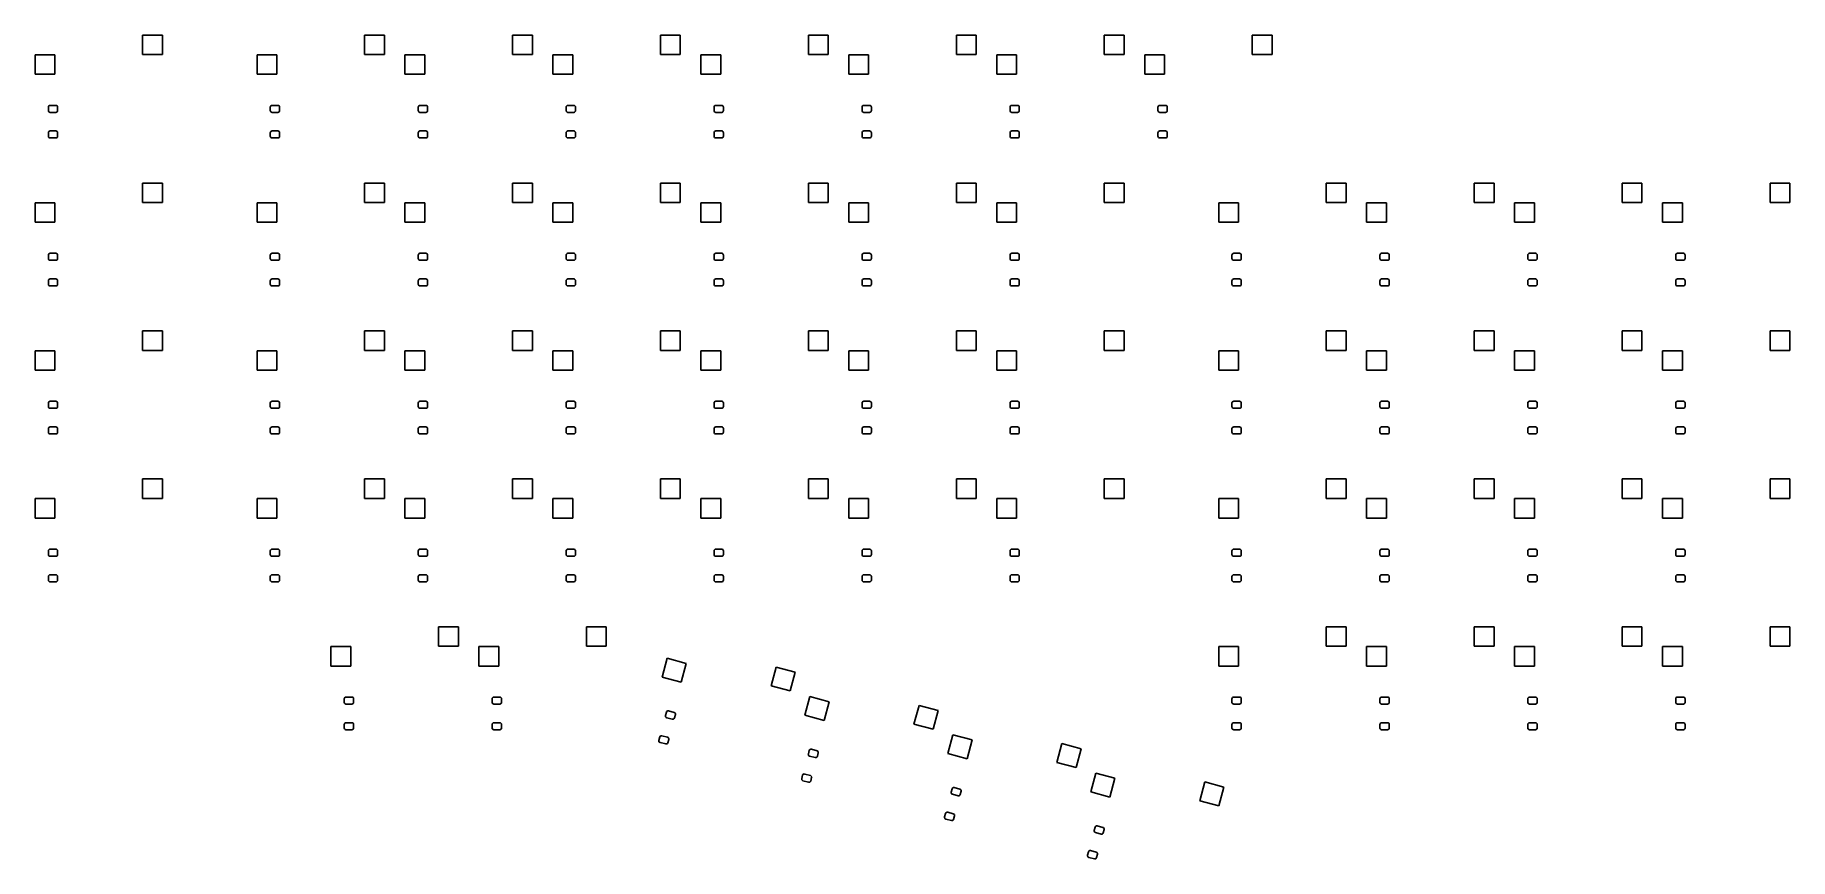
# Model space of a CAD drawing. Extents: x 30 to 256, y -134 to -28.
import ezdxf

# ---------------------------------------------------------------- set-up
doc = ezdxf.new("R2010")
doc.units = 0
doc.layers.add('BLACK', color=7, linetype='CONTINUOUS')

msp = doc.modelspace()

# ---------------------------------------------------------------- linework, layer by layer
at = {"layer": 'BLACK', "linetype": 'CONTINUOUS'}
for p, q in [((44.3025, -30.695), (44.3025, -28.195)), ((44.3025, -28.195), (46.8525, -28.195)), ((46.8525, -28.195), (46.8525, -30.695)), ((72.8775, -30.695), (72.8775, -28.195)), ((72.8775, -28.195), (75.4275, -28.195)), ((75.4275, -28.195), (75.4275, -30.695)), ((91.9275, -30.695), (91.9275, -28.195)), ((91.9275, -28.195), (94.4775, -28.195)), ((94.4775, -28.195), (94.4775, -30.695)), ((110.977, -30.695), (110.977, -28.195)), ((110.977, -28.195), (113.527, -28.195)), ((113.527, -28.195), (113.527, -30.695)), ((130.028, -30.695), (130.028, -28.195)), ((130.028, -28.195), (132.577, -28.195)), ((132.577, -28.195), (132.577, -30.695)), ((149.077, -30.695), (149.077, -28.195)), ((149.077, -28.195), (151.627, -28.195)), ((151.627, -28.195), (151.627, -30.695)), ((168.127, -30.695), (168.127, -28.195)), ((168.127, -28.195), (170.677, -28.195)), ((170.677, -28.195), (170.677, -30.695)), ((187.177, -30.695), (187.177, -28.195)), ((187.177, -28.195), (189.727, -28.195)), ((189.727, -28.195), (189.727, -30.695)), ((30.4525, -33.235), (30.4525, -30.735)), ((30.4525, -30.735), (33.0025, -30.735)), ((33.0025, -30.735), (33.0025, -33.235)), ((46.8525, -30.695), (44.3025, -30.695)), ((59.0275, -33.235), (59.0275, -30.735)), ((59.0275, -30.735), (61.5775, -30.735)), ((61.5775, -30.735), (61.5775, -33.235)), ((75.4275, -30.695), (72.8775, -30.695)), ((78.0775, -33.235), (78.0775, -30.735)), ((78.0775, -30.735), (80.6275, -30.735)), ((80.6275, -30.735), (80.6275, -33.235)), ((94.4775, -30.695), (91.9275, -30.695)), ((97.1275, -33.235), (97.1275, -30.735)), ((97.1275, -30.735), (99.6775, -30.735)), ((99.6775, -30.735), (99.6775, -33.235)), ((113.527, -30.695), (110.977, -30.695)), ((116.177, -33.235), (116.177, -30.735)), ((116.177, -30.735), (118.727, -30.735)), ((118.727, -30.735), (118.727, -33.235)), ((132.577, -30.695), (130.028, -30.695)), ((135.227, -33.235), (135.227, -30.735)), ((135.227, -30.735), (137.778, -30.735)), ((137.778, -30.735), (137.778, -33.235)), ((151.627, -30.695), (149.077, -30.695)), ((154.278, -33.235), (154.278, -30.735)), ((154.278, -30.735), (156.827, -30.735)), ((156.827, -30.735), (156.827, -33.235)), ((170.677, -30.695), (168.127, -30.695)), ((173.327, -33.235), (173.327, -30.735)), ((173.327, -30.735), (175.877, -30.735)), ((175.877, -30.735), (175.877, -33.235)), ((189.727, -30.695), (187.177, -30.695)), ((33.0025, -33.235), (30.4525, -33.235)), ((61.5775, -33.235), (59.0275, -33.235)), ((80.6275, -33.235), (78.0775, -33.235)), ((99.6775, -33.235), (97.1275, -33.235)), ((118.727, -33.235), (116.177, -33.235)), ((137.778, -33.235), (135.227, -33.235)), ((156.827, -33.235), (154.278, -33.235)), ((175.877, -33.235), (173.327, -33.235)), ((32.1575, -37.4675), (32.1746, -37.3814)), ((32.1575, -37.9175), (32.1575, -37.4675)), ((32.1746, -38.0036), (32.1575, -37.9175)), ((32.1746, -37.3814), (32.2234, -37.3084)), ((32.2234, -38.0766), (32.1746, -38.0036)), ((32.2234, -37.3084), (32.2964, -37.2596)), ((32.2964, -38.1254), (32.2234, -38.0766)), ((32.2964, -37.2596), (32.3825, -37.2425)), ((32.3825, -38.1425), (32.2964, -38.1254)), ((32.3825, -37.2425), (33.1325, -37.2425)), ((33.1325, -38.1425), (32.3825, -38.1425)), ((33.1325, -37.2425), (33.2186, -37.2596)), ((33.2186, -38.1254), (33.1325, -38.1425)), ((33.2186, -37.2596), (33.2916, -37.3084)), ((33.2916, -38.0766), (33.2186, -38.1254)), ((33.2916, -37.3084), (33.3404, -37.3814)), ((33.3404, -38.0036), (33.2916, -38.0766)), ((33.3404, -37.3814), (33.3575, -37.4675)), ((33.3575, -37.9175), (33.3404, -38.0036)), ((33.3575, -37.4675), (33.3575, -37.9175)), ((60.7325, -37.4675), (60.7496, -37.3814)), ((60.7325, -37.9175), (60.7325, -37.4675)), ((60.7496, -38.0036), (60.7325, -37.9175)), ((60.7496, -37.3814), (60.7984, -37.3084)), ((60.7984, -38.0766), (60.7496, -38.0036)), ((60.7984, -37.3084), (60.8714, -37.2596)), ((60.8714, -38.1254), (60.7984, -38.0766)), ((60.8714, -37.2596), (60.9575, -37.2425)), ((60.9575, -38.1425), (60.8714, -38.1254)), ((60.9575, -37.2425), (61.7075, -37.2425)), ((61.7075, -38.1425), (60.9575, -38.1425)), ((61.7075, -37.2425), (61.7936, -37.2596)), ((61.7936, -38.1254), (61.7075, -38.1425)), ((61.7936, -37.2596), (61.8666, -37.3084)), ((61.8666, -38.0766), (61.7936, -38.1254)), ((61.8666, -37.3084), (61.9154, -37.3814)), ((61.9154, -38.0036), (61.8666, -38.0766)), ((61.9154, -37.3814), (61.9325, -37.4675)), ((61.9325, -37.9175), (61.9154, -38.0036)), ((61.9325, -37.4675), (61.9325, -37.9175)), ((79.7825, -37.4675), (79.7996, -37.3814)), ((79.7825, -37.9175), (79.7825, -37.4675)), ((79.7996, -38.0036), (79.7825, -37.9175)), ((79.7996, -37.3814), (79.8484, -37.3084)), ((79.8484, -38.0766), (79.7996, -38.0036)), ((79.8484, -37.3084), (79.9214, -37.2596)), ((79.9214, -38.1254), (79.8484, -38.0766)), ((79.9214, -37.2596), (80.0075, -37.2425)), ((80.0075, -38.1425), (79.9214, -38.1254)), ((80.0075, -37.2425), (80.7575, -37.2425)), ((80.7575, -38.1425), (80.0075, -38.1425)), ((80.7575, -37.2425), (80.8436, -37.2596)), ((80.8436, -38.1254), (80.7575, -38.1425)), ((80.8436, -37.2596), (80.9166, -37.3084)), ((80.9166, -38.0766), (80.8436, -38.1254)), ((80.9166, -37.3084), (80.9654, -37.3814)), ((80.9654, -38.0036), (80.9166, -38.0766)), ((80.9654, -37.3814), (80.9825, -37.4675)), ((80.9825, -37.9175), (80.9654, -38.0036)), ((80.9825, -37.4675), (80.9825, -37.9175)), ((98.8325, -37.4675), (98.8496, -37.3814)), ((98.8325, -37.9175), (98.8325, -37.4675)), ((98.8496, -38.0036), (98.8325, -37.9175)), ((98.8496, -37.3814), (98.8984, -37.3084)), ((98.8984, -38.0766), (98.8496, -38.0036)), ((98.8984, -37.3084), (98.9714, -37.2596)), ((98.9714, -38.1254), (98.8984, -38.0766)), ((98.9714, -37.2596), (99.0575, -37.2425)), ((99.0575, -38.1425), (98.9714, -38.1254)), ((99.0575, -37.2425), (99.8075, -37.2425)), ((99.8075, -38.1425), (99.0575, -38.1425)), ((99.8075, -37.2425), (99.8936, -37.2596)), ((99.8936, -38.1254), (99.8075, -38.1425)), ((99.8936, -37.2596), (99.9666, -37.3084)), ((99.9666, -38.0766), (99.8936, -38.1254)), ((99.9666, -37.3084), (100.015, -37.3814)), ((100.015, -38.0036), (99.9666, -38.0766)), ((100.015, -37.3814), (100.032, -37.4675)), ((100.032, -37.9175), (100.015, -38.0036)), ((100.032, -37.4675), (100.032, -37.9175)), ((117.882, -37.4675), (117.9, -37.3814)), ((117.882, -37.9175), (117.882, -37.4675)), ((117.9, -38.0036), (117.882, -37.9175)), ((117.9, -37.3814), (117.948, -37.3084)), ((117.948, -38.0766), (117.9, -38.0036)), ((117.948, -37.3084), (118.021, -37.2596)), ((118.021, -38.1254), (117.948, -38.0766)), ((118.021, -37.2596), (118.108, -37.2425)), ((118.108, -38.1425), (118.021, -38.1254)), ((118.108, -37.2425), (118.858, -37.2425)), ((118.858, -38.1425), (118.108, -38.1425)), ((118.858, -37.2425), (118.944, -37.2596)), ((118.944, -38.1254), (118.858, -38.1425)), ((118.944, -37.2596), (119.017, -37.3084)), ((119.017, -38.0766), (118.944, -38.1254)), ((119.017, -37.3084), (119.065, -37.3814)), ((119.065, -38.0036), (119.017, -38.0766)), ((119.065, -37.3814), (119.082, -37.4675)), ((119.082, -37.9175), (119.065, -38.0036)), ((119.082, -37.4675), (119.082, -37.9175)), ((136.933, -37.4675), (136.95, -37.3814)), ((136.933, -37.9175), (136.933, -37.4675)), ((136.95, -38.0036), (136.933, -37.9175)), ((136.95, -37.3814), (136.998, -37.3084)), ((136.998, -38.0766), (136.95, -38.0036)), ((136.998, -37.3084), (137.071, -37.2596)), ((137.071, -38.1254), (136.998, -38.0766)), ((137.071, -37.2596), (137.157, -37.2425)), ((137.157, -38.1425), (137.071, -38.1254)), ((137.157, -37.2425), (137.907, -37.2425)), ((137.907, -38.1425), (137.157, -38.1425)), ((137.907, -37.2425), (137.994, -37.2596)), ((137.994, -38.1254), (137.907, -38.1425)), ((137.994, -37.2596), (138.067, -37.3084)), ((138.067, -38.0766), (137.994, -38.1254)), ((138.067, -37.3084), (138.115, -37.3814)), ((138.115, -38.0036), (138.067, -38.0766)), ((138.115, -37.3814), (138.132, -37.4675)), ((138.132, -37.9175), (138.115, -38.0036)), ((138.132, -37.4675), (138.132, -37.9175)), ((155.982, -37.4675), (156, -37.3814)), ((155.982, -37.9175), (155.982, -37.4675)), ((156, -38.0036), (155.982, -37.9175)), ((156, -37.3814), (156.048, -37.3084)), ((156.048, -38.0766), (156, -38.0036)), ((156.048, -37.3084), (156.121, -37.2596)), ((156.121, -38.1254), (156.048, -38.0766)), ((156.121, -37.2596), (156.207, -37.2425)), ((156.207, -38.1425), (156.121, -38.1254)), ((156.207, -37.2425), (156.957, -37.2425)), ((156.957, -38.1425), (156.207, -38.1425)), ((156.957, -37.2425), (157.044, -37.2596)), ((157.044, -38.1254), (156.957, -38.1425)), ((157.044, -37.2596), (157.117, -37.3084)), ((157.117, -38.0766), (157.044, -38.1254)), ((157.117, -37.3084), (157.165, -37.3814)), ((157.165, -38.0036), (157.117, -38.0766)), ((157.165, -37.3814), (157.183, -37.4675)), ((157.183, -37.9175), (157.165, -38.0036)), ((157.183, -37.4675), (157.183, -37.9175)), ((175.032, -37.4675), (175.05, -37.3814)), ((175.032, -37.9175), (175.032, -37.4675)), ((175.05, -38.0036), (175.032, -37.9175)), ((175.05, -37.3814), (175.098, -37.3084)), ((175.098, -38.0766), (175.05, -38.0036)), ((175.098, -37.3084), (175.171, -37.2596)), ((175.171, -38.1254), (175.098, -38.0766)), ((175.171, -37.2596), (175.257, -37.2425)), ((175.257, -38.1425), (175.171, -38.1254)), ((175.257, -37.2425), (176.007, -37.2425)), ((176.007, -38.1425), (175.257, -38.1425)), ((176.007, -37.2425), (176.094, -37.2596)), ((176.094, -38.1254), (176.007, -38.1425)), ((176.094, -37.2596), (176.167, -37.3084)), ((176.167, -38.0766), (176.094, -38.1254)), ((176.167, -37.3084), (176.215, -37.3814)), ((176.215, -38.0036), (176.167, -38.0766)), ((176.215, -37.3814), (176.232, -37.4675)), ((176.232, -37.9175), (176.215, -38.0036)), ((176.232, -37.4675), (176.232, -37.9175)), ((32.1746, -40.6814), (32.2234, -40.6084)), ((32.2234, -40.6084), (32.2964, -40.5596)), ((32.2964, -40.5596), (32.3825, -40.5425)), ((32.3825, -40.5425), (33.1325, -40.5425)), ((33.1325, -40.5425), (33.2186, -40.5596)), ((33.2186, -40.5596), (33.2916, -40.6084)), ((33.2916, -40.6084), (33.3404, -40.6814)), ((60.7496, -40.6814), (60.7984, -40.6084)), ((60.7984, -40.6084), (60.8714, -40.5596)), ((60.8714, -40.5596), (60.9575, -40.5425)), ((60.9575, -40.5425), (61.7075, -40.5425)), ((61.7075, -40.5425), (61.7936, -40.5596)), ((61.7936, -40.5596), (61.8666, -40.6084)), ((61.8666, -40.6084), (61.9154, -40.6814)), ((79.7996, -40.6814), (79.8484, -40.6084)), ((79.8484, -40.6084), (79.9214, -40.5596)), ((79.9214, -40.5596), (80.0075, -40.5425)), ((80.0075, -40.5425), (80.7575, -40.5425)), ((80.7575, -40.5425), (80.8436, -40.5596)), ((80.8436, -40.5596), (80.9166, -40.6084)), ((80.9166, -40.6084), (80.9654, -40.6814)), ((98.8496, -40.6814), (98.8984, -40.6084)), ((98.8984, -40.6084), (98.9714, -40.5596)), ((98.9714, -40.5596), (99.0575, -40.5425)), ((99.0575, -40.5425), (99.8075, -40.5425)), ((99.8075, -40.5425), (99.8936, -40.5596)), ((99.8936, -40.5596), (99.9666, -40.6084)), ((99.9666, -40.6084), (100.015, -40.6814)), ((117.9, -40.6814), (117.948, -40.6084)), ((117.948, -40.6084), (118.021, -40.5596)), ((118.021, -40.5596), (118.108, -40.5425)), ((118.108, -40.5425), (118.858, -40.5425)), ((118.858, -40.5425), (118.944, -40.5596)), ((118.944, -40.5596), (119.017, -40.6084)), ((119.017, -40.6084), (119.065, -40.6814)), ((136.95, -40.6814), (136.998, -40.6084)), ((136.998, -40.6084), (137.071, -40.5596)), ((137.071, -40.5596), (137.157, -40.5425)), ((137.157, -40.5425), (137.907, -40.5425)), ((137.907, -40.5425), (137.994, -40.5596)), ((137.994, -40.5596), (138.067, -40.6084)), ((138.067, -40.6084), (138.115, -40.6814)), ((156, -40.6814), (156.048, -40.6084)), ((156.048, -40.6084), (156.121, -40.5596)), ((156.121, -40.5596), (156.207, -40.5425)), ((156.207, -40.5425), (156.957, -40.5425)), ((156.957, -40.5425), (157.044, -40.5596)), ((157.044, -40.5596), (157.117, -40.6084)), ((157.117, -40.6084), (157.165, -40.6814)), ((175.05, -40.6814), (175.098, -40.6084)), ((175.098, -40.6084), (175.171, -40.5596)), ((175.171, -40.5596), (175.257, -40.5425)), ((175.257, -40.5425), (176.007, -40.5425)), ((176.007, -40.5425), (176.094, -40.5596)), ((176.094, -40.5596), (176.167, -40.6084)), ((176.167, -40.6084), (176.215, -40.6814)), ((32.1575, -40.7675), (32.1746, -40.6814)), ((32.1575, -41.2175), (32.1575, -40.7675)), ((32.1746, -41.3036), (32.1575, -41.2175)), ((32.2234, -41.3766), (32.1746, -41.3036)), ((32.2964, -41.4254), (32.2234, -41.3766)), ((32.3825, -41.4425), (32.2964, -41.4254)), ((33.1325, -41.4425), (32.3825, -41.4425)), ((33.2186, -41.4254), (33.1325, -41.4425)), ((33.2916, -41.3766), (33.2186, -41.4254)), ((33.3404, -41.3036), (33.2916, -41.3766)), ((33.3404, -40.6814), (33.3575, -40.7675)), ((33.3575, -41.2175), (33.3404, -41.3036)), ((33.3575, -40.7675), (33.3575, -41.2175)), ((60.7325, -40.7675), (60.7496, -40.6814)), ((60.7325, -41.2175), (60.7325, -40.7675)), ((60.7496, -41.3036), (60.7325, -41.2175)), ((60.7984, -41.3766), (60.7496, -41.3036)), ((60.8714, -41.4254), (60.7984, -41.3766)), ((60.9575, -41.4425), (60.8714, -41.4254)), ((61.7075, -41.4425), (60.9575, -41.4425)), ((61.7936, -41.4254), (61.7075, -41.4425)), ((61.8666, -41.3766), (61.7936, -41.4254)), ((61.9154, -41.3036), (61.8666, -41.3766)), ((61.9154, -40.6814), (61.9325, -40.7675)), ((61.9325, -41.2175), (61.9154, -41.3036)), ((61.9325, -40.7675), (61.9325, -41.2175)), ((79.7825, -40.7675), (79.7996, -40.6814)), ((79.7825, -41.2175), (79.7825, -40.7675)), ((79.7996, -41.3036), (79.7825, -41.2175)), ((79.8484, -41.3766), (79.7996, -41.3036)), ((79.9214, -41.4254), (79.8484, -41.3766)), ((80.0075, -41.4425), (79.9214, -41.4254)), ((80.7575, -41.4425), (80.0075, -41.4425)), ((80.8436, -41.4254), (80.7575, -41.4425)), ((80.9166, -41.3766), (80.8436, -41.4254)), ((80.9654, -41.3036), (80.9166, -41.3766)), ((80.9654, -40.6814), (80.9825, -40.7675)), ((80.9825, -41.2175), (80.9654, -41.3036)), ((80.9825, -40.7675), (80.9825, -41.2175)), ((98.8325, -40.7675), (98.8496, -40.6814)), ((98.8325, -41.2175), (98.8325, -40.7675)), ((98.8496, -41.3036), (98.8325, -41.2175)), ((98.8984, -41.3766), (98.8496, -41.3036)), ((98.9714, -41.4254), (98.8984, -41.3766)), ((99.0575, -41.4425), (98.9714, -41.4254)), ((99.8075, -41.4425), (99.0575, -41.4425)), ((99.8936, -41.4254), (99.8075, -41.4425)), ((99.9666, -41.3766), (99.8936, -41.4254)), ((100.015, -41.3036), (99.9666, -41.3766)), ((100.015, -40.6814), (100.032, -40.7675)), ((100.032, -41.2175), (100.015, -41.3036)), ((100.032, -40.7675), (100.032, -41.2175)), ((117.882, -40.7675), (117.9, -40.6814)), ((117.882, -41.2175), (117.882, -40.7675)), ((117.9, -41.3036), (117.882, -41.2175)), ((117.948, -41.3766), (117.9, -41.3036)), ((118.021, -41.4254), (117.948, -41.3766)), ((118.108, -41.4425), (118.021, -41.4254)), ((118.858, -41.4425), (118.108, -41.4425)), ((118.944, -41.4254), (118.858, -41.4425)), ((119.017, -41.3766), (118.944, -41.4254)), ((119.065, -41.3036), (119.017, -41.3766)), ((119.065, -40.6814), (119.082, -40.7675)), ((119.082, -41.2175), (119.065, -41.3036)), ((119.082, -40.7675), (119.082, -41.2175)), ((136.933, -40.7675), (136.95, -40.6814)), ((136.933, -41.2175), (136.933, -40.7675)), ((136.95, -41.3036), (136.933, -41.2175)), ((136.998, -41.3766), (136.95, -41.3036)), ((137.071, -41.4254), (136.998, -41.3766)), ((137.157, -41.4425), (137.071, -41.4254)), ((137.907, -41.4425), (137.157, -41.4425)), ((137.994, -41.4254), (137.907, -41.4425)), ((138.067, -41.3766), (137.994, -41.4254)), ((138.115, -41.3036), (138.067, -41.3766)), ((138.115, -40.6814), (138.132, -40.7675)), ((138.132, -41.2175), (138.115, -41.3036)), ((138.132, -40.7675), (138.132, -41.2175)), ((155.982, -40.7675), (156, -40.6814)), ((155.982, -41.2175), (155.982, -40.7675)), ((156, -41.3036), (155.982, -41.2175)), ((156.048, -41.3766), (156, -41.3036)), ((156.121, -41.4254), (156.048, -41.3766)), ((156.207, -41.4425), (156.121, -41.4254)), ((156.957, -41.4425), (156.207, -41.4425)), ((157.044, -41.4254), (156.957, -41.4425)), ((157.117, -41.3766), (157.044, -41.4254)), ((157.165, -41.3036), (157.117, -41.3766)), ((157.165, -40.6814), (157.183, -40.7675)), ((157.183, -41.2175), (157.165, -41.3036)), ((157.183, -40.7675), (157.183, -41.2175)), ((175.032, -40.7675), (175.05, -40.6814)), ((175.032, -41.2175), (175.032, -40.7675)), ((175.05, -41.3036), (175.032, -41.2175)), ((175.098, -41.3766), (175.05, -41.3036)), ((175.171, -41.4254), (175.098, -41.3766)), ((175.257, -41.4425), (175.171, -41.4254)), ((176.007, -41.4425), (175.257, -41.4425)), ((176.094, -41.4254), (176.007, -41.4425)), ((176.167, -41.3766), (176.094, -41.4254)), ((176.215, -41.3036), (176.167, -41.3766)), ((176.215, -40.6814), (176.232, -40.7675)), ((176.232, -41.2175), (176.215, -41.3036)), ((176.232, -40.7675), (176.232, -41.2175)), ((44.3025, -49.745), (44.3025, -47.245)), ((44.3025, -47.245), (46.8525, -47.245)), ((46.8525, -47.245), (46.8525, -49.745)), ((72.8775, -49.745), (72.8775, -47.245)), ((72.8775, -47.245), (75.4275, -47.245)), ((75.4275, -47.245), (75.4275, -49.745)), ((91.9275, -49.745), (91.9275, -47.245)), ((91.9275, -47.245), (94.4775, -47.245)), ((94.4775, -47.245), (94.4775, -49.745)), ((110.977, -49.745), (110.977, -47.245)), ((110.977, -47.245), (113.527, -47.245)), ((113.527, -47.245), (113.527, -49.745)), ((130.028, -49.745), (130.028, -47.245)), ((130.028, -47.245), (132.577, -47.245)), ((132.577, -47.245), (132.577, -49.745)), ((149.077, -49.745), (149.077, -47.245)), ((149.077, -47.245), (151.627, -47.245)), ((151.627, -47.245), (151.627, -49.745)), ((168.127, -49.745), (168.127, -47.245)), ((168.127, -47.245), (170.677, -47.245)), ((170.677, -47.245), (170.677, -49.745)), ((196.702, -49.745), (196.702, -47.245)), ((196.702, -47.245), (199.252, -47.245)), ((199.252, -47.245), (199.252, -49.745)), ((215.752, -49.745), (215.752, -47.245)), ((215.752, -47.245), (218.302, -47.245)), ((218.302, -47.245), (218.302, -49.745)), ((234.802, -49.745), (234.802, -47.245)), ((234.802, -47.245), (237.352, -47.245)), ((237.352, -47.245), (237.352, -49.745)), ((253.852, -49.745), (253.852, -47.245)), ((253.852, -47.245), (256.402, -47.245)), ((256.402, -47.245), (256.402, -49.745)), ((30.4525, -52.285), (30.4525, -49.785)), ((30.4525, -49.785), (33.0025, -49.785)), ((33.0025, -49.785), (33.0025, -52.285)), ((46.8525, -49.745), (44.3025, -49.745)), ((59.0275, -52.285), (59.0275, -49.785)), ((59.0275, -49.785), (61.5775, -49.785)), ((61.5775, -49.785), (61.5775, -52.285)), ((75.4275, -49.745), (72.8775, -49.745)), ((78.0775, -52.285), (78.0775, -49.785)), ((78.0775, -49.785), (80.6275, -49.785)), ((80.6275, -49.785), (80.6275, -52.285)), ((94.4775, -49.745), (91.9275, -49.745)), ((97.1275, -52.285), (97.1275, -49.785)), ((97.1275, -49.785), (99.6775, -49.785)), ((99.6775, -49.785), (99.6775, -52.285)), ((113.527, -49.745), (110.977, -49.745)), ((116.177, -52.285), (116.177, -49.785)), ((116.177, -49.785), (118.727, -49.785)), ((118.727, -49.785), (118.727, -52.285)), ((132.577, -49.745), (130.028, -49.745)), ((135.227, -52.285), (135.227, -49.785)), ((135.227, -49.785), (137.778, -49.785)), ((137.778, -49.785), (137.778, -52.285)), ((151.627, -49.745), (149.077, -49.745)), ((154.278, -52.285), (154.278, -49.785)), ((154.278, -49.785), (156.827, -49.785)), ((156.827, -49.785), (156.827, -52.285)), ((170.677, -49.745), (168.127, -49.745)), ((182.852, -52.285), (182.852, -49.785)), ((182.852, -49.785), (185.403, -49.785)), ((185.403, -49.785), (185.403, -52.285)), ((199.252, -49.745), (196.702, -49.745)), ((201.903, -52.285), (201.903, -49.785)), ((201.903, -49.785), (204.452, -49.785)), ((204.452, -49.785), (204.452, -52.285)), ((218.302, -49.745), (215.752, -49.745)), ((220.952, -52.285), (220.952, -49.785)), ((220.952, -49.785), (223.502, -49.785)), ((223.502, -49.785), (223.502, -52.285)), ((237.352, -49.745), (234.802, -49.745)), ((240.002, -52.285), (240.002, -49.785)), ((240.002, -49.785), (242.552, -49.785)), ((242.552, -49.785), (242.552, -52.285)), ((256.402, -49.745), (253.852, -49.745)), ((33.0025, -52.285), (30.4525, -52.285)), ((61.5775, -52.285), (59.0275, -52.285)), ((80.6275, -52.285), (78.0775, -52.285)), ((99.6775, -52.285), (97.1275, -52.285)), ((118.727, -52.285), (116.177, -52.285)), ((137.778, -52.285), (135.227, -52.285)), ((156.827, -52.285), (154.278, -52.285)), ((185.403, -52.285), (182.852, -52.285)), ((204.452, -52.285), (201.903, -52.285)), ((223.502, -52.285), (220.952, -52.285)), ((242.552, -52.285), (240.002, -52.285)), ((32.1575, -56.5175), (32.1746, -56.4314)), ((32.1746, -56.4314), (32.2234, -56.3584)), ((32.2234, -56.3584), (32.2964, -56.3096)), ((32.2964, -56.3096), (32.3825, -56.2925)), ((32.3825, -56.2925), (33.1325, -56.2925)), ((33.1325, -56.2925), (33.2186, -56.3096)), ((33.2186, -56.3096), (33.2916, -56.3584)), ((33.2916, -56.3584), (33.3404, -56.4314)), ((33.3404, -56.4314), (33.3575, -56.5175)), ((60.7325, -56.5175), (60.7496, -56.4314)), ((60.7496, -56.4314), (60.7984, -56.3584)), ((60.7984, -56.3584), (60.8714, -56.3096)), ((60.8714, -56.3096), (60.9575, -56.2925)), ((60.9575, -56.2925), (61.7075, -56.2925)), ((61.7075, -56.2925), (61.7936, -56.3096)), ((61.7936, -56.3096), (61.8666, -56.3584)), ((61.8666, -56.3584), (61.9154, -56.4314)), ((61.9154, -56.4314), (61.9325, -56.5175)), ((79.7825, -56.5175), (79.7996, -56.4314)), ((79.7996, -56.4314), (79.8484, -56.3584)), ((79.8484, -56.3584), (79.9214, -56.3096)), ((79.9214, -56.3096), (80.0075, -56.2925)), ((80.0075, -56.2925), (80.7575, -56.2925)), ((80.7575, -56.2925), (80.8436, -56.3096)), ((80.8436, -56.3096), (80.9166, -56.3584)), ((80.9166, -56.3584), (80.9654, -56.4314)), ((80.9654, -56.4314), (80.9825, -56.5175)), ((98.8325, -56.5175), (98.8496, -56.4314)), ((98.8496, -56.4314), (98.8984, -56.3584)), ((98.8984, -56.3584), (98.9714, -56.3096)), ((98.9714, -56.3096), (99.0575, -56.2925)), ((99.0575, -56.2925), (99.8075, -56.2925)), ((99.8075, -56.2925), (99.8936, -56.3096)), ((99.8936, -56.3096), (99.9666, -56.3584)), ((99.9666, -56.3584), (100.015, -56.4314)), ((100.015, -56.4314), (100.032, -56.5175)), ((117.882, -56.5175), (117.9, -56.4314)), ((117.9, -56.4314), (117.948, -56.3584)), ((117.948, -56.3584), (118.021, -56.3096)), ((118.021, -56.3096), (118.108, -56.2925)), ((118.108, -56.2925), (118.858, -56.2925)), ((118.858, -56.2925), (118.944, -56.3096)), ((118.944, -56.3096), (119.017, -56.3584)), ((119.017, -56.3584), (119.065, -56.4314)), ((119.065, -56.4314), (119.082, -56.5175)), ((136.933, -56.5175), (136.95, -56.4314)), ((136.95, -56.4314), (136.998, -56.3584)), ((136.998, -56.3584), (137.071, -56.3096)), ((137.071, -56.3096), (137.157, -56.2925)), ((137.157, -56.2925), (137.907, -56.2925)), ((137.907, -56.2925), (137.994, -56.3096)), ((137.994, -56.3096), (138.067, -56.3584)), ((138.067, -56.3584), (138.115, -56.4314)), ((138.115, -56.4314), (138.132, -56.5175)), ((155.982, -56.5175), (156, -56.4314)), ((156, -56.4314), (156.048, -56.3584)), ((156.048, -56.3584), (156.121, -56.3096)), ((156.121, -56.3096), (156.207, -56.2925)), ((156.207, -56.2925), (156.957, -56.2925)), ((156.957, -56.2925), (157.044, -56.3096)), ((157.044, -56.3096), (157.117, -56.3584)), ((157.117, -56.3584), (157.165, -56.4314)), ((157.165, -56.4314), (157.183, -56.5175)), ((184.558, -56.5175), (184.575, -56.4314)), ((184.575, -56.4314), (184.623, -56.3584)), ((184.623, -56.3584), (184.696, -56.3096)), ((184.696, -56.3096), (184.782, -56.2925)), ((184.782, -56.2925), (185.532, -56.2925)), ((185.532, -56.2925), (185.619, -56.3096)), ((185.619, -56.3096), (185.692, -56.3584)), ((185.692, -56.3584), (185.74, -56.4314)), ((185.74, -56.4314), (185.757, -56.5175)), ((203.607, -56.5175), (203.625, -56.4314)), ((203.625, -56.4314), (203.673, -56.3584)), ((203.673, -56.3584), (203.746, -56.3096)), ((203.746, -56.3096), (203.832, -56.2925)), ((203.832, -56.2925), (204.582, -56.2925)), ((204.582, -56.2925), (204.669, -56.3096)), ((204.669, -56.3096), (204.742, -56.3584)), ((204.742, -56.3584), (204.79, -56.4314)), ((204.79, -56.4314), (204.808, -56.5175)), ((222.657, -56.5175), (222.675, -56.4314)), ((222.675, -56.4314), (222.723, -56.3584)), ((222.723, -56.3584), (222.796, -56.3096)), ((222.796, -56.3096), (222.882, -56.2925)), ((222.882, -56.2925), (223.632, -56.2925)), ((223.632, -56.2925), (223.719, -56.3096)), ((223.719, -56.3096), (223.792, -56.3584)), ((223.792, -56.3584), (223.84, -56.4314)), ((223.84, -56.4314), (223.857, -56.5175)), ((241.707, -56.5175), (241.725, -56.4314)), ((241.725, -56.4314), (241.773, -56.3584)), ((241.773, -56.3584), (241.846, -56.3096)), ((241.846, -56.3096), (241.932, -56.2925)), ((241.932, -56.2925), (242.682, -56.2925)), ((242.682, -56.2925), (242.769, -56.3096)), ((242.769, -56.3096), (242.842, -56.3584)), ((242.842, -56.3584), (242.89, -56.4314)), ((242.89, -56.4314), (242.907, -56.5175)), ((32.1575, -56.9675), (32.1575, -56.5175)), ((32.1746, -57.0536), (32.1575, -56.9675)), ((32.2234, -57.1266), (32.1746, -57.0536)), ((32.2964, -57.1754), (32.2234, -57.1266)), ((32.3825, -57.1925), (32.2964, -57.1754)), ((33.1325, -57.1925), (32.3825, -57.1925)), ((33.2186, -57.1754), (33.1325, -57.1925)), ((33.2916, -57.1266), (33.2186, -57.1754)), ((33.3404, -57.0536), (33.2916, -57.1266)), ((33.3575, -56.9675), (33.3404, -57.0536)), ((33.3575, -56.5175), (33.3575, -56.9675)), ((60.7325, -56.9675), (60.7325, -56.5175)), ((60.7496, -57.0536), (60.7325, -56.9675)), ((60.7984, -57.1266), (60.7496, -57.0536)), ((60.8714, -57.1754), (60.7984, -57.1266)), ((60.9575, -57.1925), (60.8714, -57.1754)), ((61.7075, -57.1925), (60.9575, -57.1925)), ((61.7936, -57.1754), (61.7075, -57.1925)), ((61.8666, -57.1266), (61.7936, -57.1754)), ((61.9154, -57.0536), (61.8666, -57.1266)), ((61.9325, -56.9675), (61.9154, -57.0536)), ((61.9325, -56.5175), (61.9325, -56.9675)), ((79.7825, -56.9675), (79.7825, -56.5175)), ((79.7996, -57.0536), (79.7825, -56.9675)), ((79.8484, -57.1266), (79.7996, -57.0536)), ((79.9214, -57.1754), (79.8484, -57.1266)), ((80.0075, -57.1925), (79.9214, -57.1754)), ((80.7575, -57.1925), (80.0075, -57.1925)), ((80.8436, -57.1754), (80.7575, -57.1925)), ((80.9166, -57.1266), (80.8436, -57.1754)), ((80.9654, -57.0536), (80.9166, -57.1266)), ((80.9825, -56.9675), (80.9654, -57.0536)), ((80.9825, -56.5175), (80.9825, -56.9675)), ((98.8325, -56.9675), (98.8325, -56.5175)), ((98.8496, -57.0536), (98.8325, -56.9675)), ((98.8984, -57.1266), (98.8496, -57.0536)), ((98.9714, -57.1754), (98.8984, -57.1266)), ((99.0575, -57.1925), (98.9714, -57.1754)), ((99.8075, -57.1925), (99.0575, -57.1925)), ((99.8936, -57.1754), (99.8075, -57.1925)), ((99.9666, -57.1266), (99.8936, -57.1754)), ((100.015, -57.0536), (99.9666, -57.1266)), ((100.032, -56.9675), (100.015, -57.0536)), ((100.032, -56.5175), (100.032, -56.9675)), ((117.882, -56.9675), (117.882, -56.5175)), ((117.9, -57.0536), (117.882, -56.9675)), ((117.948, -57.1266), (117.9, -57.0536)), ((118.021, -57.1754), (117.948, -57.1266)), ((118.108, -57.1925), (118.021, -57.1754)), ((118.858, -57.1925), (118.108, -57.1925)), ((118.944, -57.1754), (118.858, -57.1925)), ((119.017, -57.1266), (118.944, -57.1754)), ((119.065, -57.0536), (119.017, -57.1266)), ((119.082, -56.9675), (119.065, -57.0536)), ((119.082, -56.5175), (119.082, -56.9675)), ((136.933, -56.9675), (136.933, -56.5175)), ((136.95, -57.0536), (136.933, -56.9675)), ((136.998, -57.1266), (136.95, -57.0536)), ((137.071, -57.1754), (136.998, -57.1266)), ((137.157, -57.1925), (137.071, -57.1754)), ((137.907, -57.1925), (137.157, -57.1925)), ((137.994, -57.1754), (137.907, -57.1925)), ((138.067, -57.1266), (137.994, -57.1754)), ((138.115, -57.0536), (138.067, -57.1266)), ((138.132, -56.9675), (138.115, -57.0536)), ((138.132, -56.5175), (138.132, -56.9675)), ((155.982, -56.9675), (155.982, -56.5175)), ((156, -57.0536), (155.982, -56.9675)), ((156.048, -57.1266), (156, -57.0536)), ((156.121, -57.1754), (156.048, -57.1266)), ((156.207, -57.1925), (156.121, -57.1754)), ((156.957, -57.1925), (156.207, -57.1925)), ((157.044, -57.1754), (156.957, -57.1925)), ((157.117, -57.1266), (157.044, -57.1754)), ((157.165, -57.0536), (157.117, -57.1266)), ((157.183, -56.9675), (157.165, -57.0536)), ((157.183, -56.5175), (157.183, -56.9675)), ((184.558, -56.9675), (184.558, -56.5175)), ((184.575, -57.0536), (184.558, -56.9675)), ((184.623, -57.1266), (184.575, -57.0536)), ((184.696, -57.1754), (184.623, -57.1266)), ((184.782, -57.1925), (184.696, -57.1754)), ((185.532, -57.1925), (184.782, -57.1925)), ((185.619, -57.1754), (185.532, -57.1925)), ((185.692, -57.1266), (185.619, -57.1754)), ((185.74, -57.0536), (185.692, -57.1266)), ((185.757, -56.9675), (185.74, -57.0536)), ((185.757, -56.5175), (185.757, -56.9675)), ((203.607, -56.9675), (203.607, -56.5175)), ((203.625, -57.0536), (203.607, -56.9675)), ((203.673, -57.1266), (203.625, -57.0536)), ((203.746, -57.1754), (203.673, -57.1266)), ((203.832, -57.1925), (203.746, -57.1754)), ((204.582, -57.1925), (203.832, -57.1925)), ((204.669, -57.1754), (204.582, -57.1925)), ((204.742, -57.1266), (204.669, -57.1754)), ((204.79, -57.0536), (204.742, -57.1266)), ((204.808, -56.9675), (204.79, -57.0536)), ((204.808, -56.5175), (204.808, -56.9675)), ((222.657, -56.9675), (222.657, -56.5175)), ((222.675, -57.0536), (222.657, -56.9675)), ((222.723, -57.1266), (222.675, -57.0536)), ((222.796, -57.1754), (222.723, -57.1266)), ((222.882, -57.1925), (222.796, -57.1754)), ((223.632, -57.1925), (222.882, -57.1925)), ((223.719, -57.1754), (223.632, -57.1925)), ((223.792, -57.1266), (223.719, -57.1754)), ((223.84, -57.0536), (223.792, -57.1266)), ((223.857, -56.9675), (223.84, -57.0536)), ((223.857, -56.5175), (223.857, -56.9675)), ((241.707, -56.9675), (241.707, -56.5175)), ((241.725, -57.0536), (241.707, -56.9675)), ((241.773, -57.1266), (241.725, -57.0536)), ((241.846, -57.1754), (241.773, -57.1266)), ((241.932, -57.1925), (241.846, -57.1754)), ((242.682, -57.1925), (241.932, -57.1925)), ((242.769, -57.1754), (242.682, -57.1925)), ((242.842, -57.1266), (242.769, -57.1754)), ((242.89, -57.0536), (242.842, -57.1266)), ((242.907, -56.9675), (242.89, -57.0536)), ((242.907, -56.5175), (242.907, -56.9675)), ((32.1575, -59.8175), (32.1746, -59.7314)), ((32.1575, -60.2675), (32.1575, -59.8175)), ((32.1746, -60.3536), (32.1575, -60.2675)), ((32.1746, -59.7314), (32.2234, -59.6584)), ((32.2234, -60.4266), (32.1746, -60.3536)), ((32.2234, -59.6584), (32.2964, -59.6096)), ((32.2964, -60.4754), (32.2234, -60.4266)), ((32.2964, -59.6096), (32.3825, -59.5925)), ((32.3825, -60.4925), (32.2964, -60.4754)), ((32.3825, -59.5925), (33.1325, -59.5925)), ((33.1325, -60.4925), (32.3825, -60.4925)), ((33.1325, -59.5925), (33.2186, -59.6096)), ((33.2186, -60.4754), (33.1325, -60.4925)), ((33.2186, -59.6096), (33.2916, -59.6584)), ((33.2916, -60.4266), (33.2186, -60.4754)), ((33.2916, -59.6584), (33.3404, -59.7314)), ((33.3404, -60.3536), (33.2916, -60.4266)), ((33.3404, -59.7314), (33.3575, -59.8175)), ((33.3575, -60.2675), (33.3404, -60.3536)), ((33.3575, -59.8175), (33.3575, -60.2675)), ((60.7325, -59.8175), (60.7496, -59.7314)), ((60.7325, -60.2675), (60.7325, -59.8175)), ((60.7496, -60.3536), (60.7325, -60.2675)), ((60.7496, -59.7314), (60.7984, -59.6584)), ((60.7984, -60.4266), (60.7496, -60.3536)), ((60.7984, -59.6584), (60.8714, -59.6096)), ((60.8714, -60.4754), (60.7984, -60.4266)), ((60.8714, -59.6096), (60.9575, -59.5925)), ((60.9575, -60.4925), (60.8714, -60.4754)), ((60.9575, -59.5925), (61.7075, -59.5925)), ((61.7075, -60.4925), (60.9575, -60.4925)), ((61.7075, -59.5925), (61.7936, -59.6096)), ((61.7936, -60.4754), (61.7075, -60.4925)), ((61.7936, -59.6096), (61.8666, -59.6584)), ((61.8666, -60.4266), (61.7936, -60.4754)), ((61.8666, -59.6584), (61.9154, -59.7314)), ((61.9154, -60.3536), (61.8666, -60.4266)), ((61.9154, -59.7314), (61.9325, -59.8175)), ((61.9325, -60.2675), (61.9154, -60.3536)), ((61.9325, -59.8175), (61.9325, -60.2675)), ((79.7825, -59.8175), (79.7996, -59.7314)), ((79.7825, -60.2675), (79.7825, -59.8175)), ((79.7996, -60.3536), (79.7825, -60.2675)), ((79.7996, -59.7314), (79.8484, -59.6584)), ((79.8484, -60.4266), (79.7996, -60.3536)), ((79.8484, -59.6584), (79.9214, -59.6096)), ((79.9214, -60.4754), (79.8484, -60.4266)), ((79.9214, -59.6096), (80.0075, -59.5925)), ((80.0075, -60.4925), (79.9214, -60.4754)), ((80.0075, -59.5925), (80.7575, -59.5925)), ((80.7575, -60.4925), (80.0075, -60.4925)), ((80.7575, -59.5925), (80.8436, -59.6096)), ((80.8436, -60.4754), (80.7575, -60.4925)), ((80.8436, -59.6096), (80.9166, -59.6584)), ((80.9166, -60.4266), (80.8436, -60.4754)), ((80.9166, -59.6584), (80.9654, -59.7314)), ((80.9654, -60.3536), (80.9166, -60.4266)), ((80.9654, -59.7314), (80.9825, -59.8175)), ((80.9825, -60.2675), (80.9654, -60.3536)), ((80.9825, -59.8175), (80.9825, -60.2675)), ((98.8325, -59.8175), (98.8496, -59.7314)), ((98.8325, -60.2675), (98.8325, -59.8175)), ((98.8496, -60.3536), (98.8325, -60.2675)), ((98.8496, -59.7314), (98.8984, -59.6584)), ((98.8984, -60.4266), (98.8496, -60.3536)), ((98.8984, -59.6584), (98.9714, -59.6096)), ((98.9714, -60.4754), (98.8984, -60.4266)), ((98.9714, -59.6096), (99.0575, -59.5925)), ((99.0575, -60.4925), (98.9714, -60.4754)), ((99.0575, -59.5925), (99.8075, -59.5925)), ((99.8075, -60.4925), (99.0575, -60.4925)), ((99.8075, -59.5925), (99.8936, -59.6096)), ((99.8936, -60.4754), (99.8075, -60.4925)), ((99.8936, -59.6096), (99.9666, -59.6584)), ((99.9666, -60.4266), (99.8936, -60.4754)), ((99.9666, -59.6584), (100.015, -59.7314)), ((100.015, -60.3536), (99.9666, -60.4266)), ((100.015, -59.7314), (100.032, -59.8175)), ((100.032, -60.2675), (100.015, -60.3536)), ((100.032, -59.8175), (100.032, -60.2675)), ((117.882, -59.8175), (117.9, -59.7314)), ((117.882, -60.2675), (117.882, -59.8175)), ((117.9, -60.3536), (117.882, -60.2675)), ((117.9, -59.7314), (117.948, -59.6584)), ((117.948, -60.4266), (117.9, -60.3536)), ((117.948, -59.6584), (118.021, -59.6096)), ((118.021, -60.4754), (117.948, -60.4266)), ((118.021, -59.6096), (118.108, -59.5925)), ((118.108, -60.4925), (118.021, -60.4754)), ((118.108, -59.5925), (118.858, -59.5925)), ((118.858, -60.4925), (118.108, -60.4925)), ((118.858, -59.5925), (118.944, -59.6096)), ((118.944, -60.4754), (118.858, -60.4925)), ((118.944, -59.6096), (119.017, -59.6584)), ((119.017, -60.4266), (118.944, -60.4754)), ((119.017, -59.6584), (119.065, -59.7314)), ((119.065, -60.3536), (119.017, -60.4266)), ((119.065, -59.7314), (119.082, -59.8175)), ((119.082, -60.2675), (119.065, -60.3536)), ((119.082, -59.8175), (119.082, -60.2675)), ((136.933, -59.8175), (136.95, -59.7314)), ((136.933, -60.2675), (136.933, -59.8175)), ((136.95, -60.3536), (136.933, -60.2675)), ((136.95, -59.7314), (136.998, -59.6584)), ((136.998, -60.4266), (136.95, -60.3536)), ((136.998, -59.6584), (137.071, -59.6096)), ((137.071, -60.4754), (136.998, -60.4266)), ((137.071, -59.6096), (137.157, -59.5925)), ((137.157, -60.4925), (137.071, -60.4754)), ((137.157, -59.5925), (137.907, -59.5925)), ((137.907, -60.4925), (137.157, -60.4925)), ((137.907, -59.5925), (137.994, -59.6096)), ((137.994, -60.4754), (137.907, -60.4925)), ((137.994, -59.6096), (138.067, -59.6584)), ((138.067, -60.4266), (137.994, -60.4754)), ((138.067, -59.6584), (138.115, -59.7314)), ((138.115, -60.3536), (138.067, -60.4266)), ((138.115, -59.7314), (138.132, -59.8175)), ((138.132, -60.2675), (138.115, -60.3536)), ((138.132, -59.8175), (138.132, -60.2675)), ((155.982, -59.8175), (156, -59.7314)), ((155.982, -60.2675), (155.982, -59.8175)), ((156, -60.3536), (155.982, -60.2675)), ((156, -59.7314), (156.048, -59.6584)), ((156.048, -60.4266), (156, -60.3536)), ((156.048, -59.6584), (156.121, -59.6096)), ((156.121, -60.4754), (156.048, -60.4266)), ((156.121, -59.6096), (156.207, -59.5925)), ((156.207, -60.4925), (156.121, -60.4754)), ((156.207, -59.5925), (156.957, -59.5925)), ((156.957, -60.4925), (156.207, -60.4925)), ((156.957, -59.5925), (157.044, -59.6096)), ((157.044, -60.4754), (156.957, -60.4925)), ((157.044, -59.6096), (157.117, -59.6584)), ((157.117, -60.4266), (157.044, -60.4754)), ((157.117, -59.6584), (157.165, -59.7314)), ((157.165, -60.3536), (157.117, -60.4266)), ((157.165, -59.7314), (157.183, -59.8175)), ((157.183, -60.2675), (157.165, -60.3536)), ((157.183, -59.8175), (157.183, -60.2675)), ((184.558, -59.8175), (184.575, -59.7314)), ((184.558, -60.2675), (184.558, -59.8175)), ((184.575, -60.3536), (184.558, -60.2675)), ((184.575, -59.7314), (184.623, -59.6584)), ((184.623, -60.4266), (184.575, -60.3536)), ((184.623, -59.6584), (184.696, -59.6096)), ((184.696, -60.4754), (184.623, -60.4266)), ((184.696, -59.6096), (184.782, -59.5925)), ((184.782, -60.4925), (184.696, -60.4754)), ((184.782, -59.5925), (185.532, -59.5925)), ((185.532, -60.4925), (184.782, -60.4925)), ((185.532, -59.5925), (185.619, -59.6096)), ((185.619, -60.4754), (185.532, -60.4925)), ((185.619, -59.6096), (185.692, -59.6584)), ((185.692, -60.4266), (185.619, -60.4754)), ((185.692, -59.6584), (185.74, -59.7314)), ((185.74, -60.3536), (185.692, -60.4266)), ((185.74, -59.7314), (185.757, -59.8175)), ((185.757, -60.2675), (185.74, -60.3536)), ((185.757, -59.8175), (185.757, -60.2675)), ((203.607, -59.8175), (203.625, -59.7314)), ((203.607, -60.2675), (203.607, -59.8175)), ((203.625, -60.3536), (203.607, -60.2675)), ((203.625, -59.7314), (203.673, -59.6584)), ((203.673, -60.4266), (203.625, -60.3536)), ((203.673, -59.6584), (203.746, -59.6096)), ((203.746, -60.4754), (203.673, -60.4266)), ((203.746, -59.6096), (203.832, -59.5925)), ((203.832, -60.4925), (203.746, -60.4754)), ((203.832, -59.5925), (204.582, -59.5925)), ((204.582, -60.4925), (203.832, -60.4925)), ((204.582, -59.5925), (204.669, -59.6096)), ((204.669, -60.4754), (204.582, -60.4925)), ((204.669, -59.6096), (204.742, -59.6584)), ((204.742, -60.4266), (204.669, -60.4754)), ((204.742, -59.6584), (204.79, -59.7314)), ((204.79, -60.3536), (204.742, -60.4266)), ((204.79, -59.7314), (204.808, -59.8175)), ((204.808, -60.2675), (204.79, -60.3536)), ((204.808, -59.8175), (204.808, -60.2675)), ((222.657, -59.8175), (222.675, -59.7314)), ((222.657, -60.2675), (222.657, -59.8175)), ((222.675, -60.3536), (222.657, -60.2675)), ((222.675, -59.7314), (222.723, -59.6584)), ((222.723, -60.4266), (222.675, -60.3536)), ((222.723, -59.6584), (222.796, -59.6096)), ((222.796, -60.4754), (222.723, -60.4266)), ((222.796, -59.6096), (222.882, -59.5925)), ((222.882, -60.4925), (222.796, -60.4754)), ((222.882, -59.5925), (223.632, -59.5925)), ((223.632, -60.4925), (222.882, -60.4925)), ((223.632, -59.5925), (223.719, -59.6096)), ((223.719, -60.4754), (223.632, -60.4925)), ((223.719, -59.6096), (223.792, -59.6584)), ((223.792, -60.4266), (223.719, -60.4754)), ((223.792, -59.6584), (223.84, -59.7314)), ((223.84, -60.3536), (223.792, -60.4266)), ((223.84, -59.7314), (223.857, -59.8175)), ((223.857, -60.2675), (223.84, -60.3536)), ((223.857, -59.8175), (223.857, -60.2675)), ((241.707, -59.8175), (241.725, -59.7314)), ((241.707, -60.2675), (241.707, -59.8175)), ((241.725, -60.3536), (241.707, -60.2675)), ((241.725, -59.7314), (241.773, -59.6584)), ((241.773, -60.4266), (241.725, -60.3536)), ((241.773, -59.6584), (241.846, -59.6096)), ((241.846, -60.4754), (241.773, -60.4266)), ((241.846, -59.6096), (241.932, -59.5925)), ((241.932, -60.4925), (241.846, -60.4754)), ((241.932, -59.5925), (242.682, -59.5925)), ((242.682, -60.4925), (241.932, -60.4925)), ((242.682, -59.5925), (242.769, -59.6096)), ((242.769, -60.4754), (242.682, -60.4925)), ((242.769, -59.6096), (242.842, -59.6584)), ((242.842, -60.4266), (242.769, -60.4754)), ((242.842, -59.6584), (242.89, -59.7314)), ((242.89, -60.3536), (242.842, -60.4266)), ((242.89, -59.7314), (242.907, -59.8175)), ((242.907, -60.2675), (242.89, -60.3536)), ((242.907, -59.8175), (242.907, -60.2675)), ((44.3025, -68.795), (44.3025, -66.295)), ((44.3025, -66.295), (46.8525, -66.295)), ((46.8525, -66.295), (46.8525, -68.795)), ((72.8775, -68.795), (72.8775, -66.295)), ((72.8775, -66.295), (75.4275, -66.295)), ((75.4275, -66.295), (75.4275, -68.795)), ((91.9275, -68.795), (91.9275, -66.295)), ((91.9275, -66.295), (94.4775, -66.295)), ((94.4775, -66.295), (94.4775, -68.795)), ((110.977, -68.795), (110.977, -66.295)), ((110.977, -66.295), (113.527, -66.295)), ((113.527, -66.295), (113.527, -68.795)), ((130.028, -68.795), (130.028, -66.295)), ((130.028, -66.295), (132.577, -66.295)), ((132.577, -66.295), (132.577, -68.795)), ((149.077, -68.795), (149.077, -66.295)), ((149.077, -66.295), (151.627, -66.295)), ((151.627, -66.295), (151.627, -68.795)), ((168.127, -68.795), (168.127, -66.295)), ((168.127, -66.295), (170.677, -66.295)), ((170.677, -66.295), (170.677, -68.795)), ((196.702, -68.795), (196.702, -66.295)), ((196.702, -66.295), (199.252, -66.295)), ((199.252, -66.295), (199.252, -68.795)), ((215.752, -68.795), (215.752, -66.295)), ((215.752, -66.295), (218.302, -66.295)), ((218.302, -66.295), (218.302, -68.795)), ((234.802, -68.795), (234.802, -66.295)), ((234.802, -66.295), (237.352, -66.295)), ((237.352, -66.295), (237.352, -68.795)), ((253.852, -68.795), (253.852, -66.295)), ((253.852, -66.295), (256.402, -66.295)), ((256.402, -66.295), (256.402, -68.795)), ((30.4525, -71.335), (30.4525, -68.835)), ((30.4525, -68.835), (33.0025, -68.835)), ((33.0025, -68.835), (33.0025, -71.335)), ((46.8525, -68.795), (44.3025, -68.795)), ((59.0275, -71.335), (59.0275, -68.835)), ((59.0275, -68.835), (61.5775, -68.835)), ((61.5775, -68.835), (61.5775, -71.335)), ((75.4275, -68.795), (72.8775, -68.795)), ((78.0775, -71.335), (78.0775, -68.835)), ((78.0775, -68.835), (80.6275, -68.835)), ((80.6275, -68.835), (80.6275, -71.335)), ((94.4775, -68.795), (91.9275, -68.795)), ((97.1275, -71.335), (97.1275, -68.835)), ((97.1275, -68.835), (99.6775, -68.835)), ((99.6775, -68.835), (99.6775, -71.335)), ((113.527, -68.795), (110.977, -68.795)), ((116.177, -71.335), (116.177, -68.835)), ((116.177, -68.835), (118.727, -68.835)), ((118.727, -68.835), (118.727, -71.335)), ((132.577, -68.795), (130.028, -68.795)), ((135.227, -71.335), (135.227, -68.835)), ((135.227, -68.835), (137.778, -68.835)), ((137.778, -68.835), (137.778, -71.335)), ((151.627, -68.795), (149.077, -68.795)), ((154.278, -71.335), (154.278, -68.835)), ((154.278, -68.835), (156.827, -68.835)), ((156.827, -68.835), (156.827, -71.335)), ((170.677, -68.795), (168.127, -68.795)), ((182.852, -71.335), (182.852, -68.835)), ((182.852, -68.835), (185.403, -68.835)), ((185.403, -68.835), (185.403, -71.335)), ((199.252, -68.795), (196.702, -68.795)), ((201.903, -71.335), (201.903, -68.835)), ((201.903, -68.835), (204.452, -68.835)), ((204.452, -68.835), (204.452, -71.335)), ((218.302, -68.795), (215.752, -68.795)), ((220.952, -71.335), (220.952, -68.835)), ((220.952, -68.835), (223.502, -68.835)), ((223.502, -68.835), (223.502, -71.335)), ((237.352, -68.795), (234.802, -68.795)), ((240.002, -71.335), (240.002, -68.835)), ((240.002, -68.835), (242.552, -68.835)), ((242.552, -68.835), (242.552, -71.335)), ((256.402, -68.795), (253.852, -68.795)), ((33.0025, -71.335), (30.4525, -71.335)), ((61.5775, -71.335), (59.0275, -71.335)), ((80.6275, -71.335), (78.0775, -71.335)), ((99.6775, -71.335), (97.1275, -71.335)), ((118.727, -71.335), (116.177, -71.335)), ((137.778, -71.335), (135.227, -71.335)), ((156.827, -71.335), (154.278, -71.335)), ((185.403, -71.335), (182.852, -71.335)), ((204.452, -71.335), (201.903, -71.335)), ((223.502, -71.335), (220.952, -71.335)), ((242.552, -71.335), (240.002, -71.335)), ((32.1575, -75.5675), (32.1746, -75.4814)), ((32.1575, -76.0175), (32.1575, -75.5675)), ((32.1746, -76.1036), (32.1575, -76.0175)), ((32.1746, -75.4814), (32.2234, -75.4084)), ((32.2234, -76.1766), (32.1746, -76.1036)), ((32.2234, -75.4084), (32.2964, -75.3596)), ((32.2964, -76.2254), (32.2234, -76.1766)), ((32.2964, -75.3596), (32.3825, -75.3425)), ((32.3825, -76.2425), (32.2964, -76.2254)), ((32.3825, -75.3425), (33.1325, -75.3425)), ((33.1325, -76.2425), (32.3825, -76.2425)), ((33.1325, -75.3425), (33.2186, -75.3596)), ((33.2186, -76.2254), (33.1325, -76.2425)), ((33.2186, -75.3596), (33.2916, -75.4084)), ((33.2916, -76.1766), (33.2186, -76.2254)), ((33.2916, -75.4084), (33.3404, -75.4814)), ((33.3404, -76.1036), (33.2916, -76.1766)), ((33.3404, -75.4814), (33.3575, -75.5675)), ((33.3575, -76.0175), (33.3404, -76.1036)), ((33.3575, -75.5675), (33.3575, -76.0175)), ((60.7325, -75.5675), (60.7496, -75.4814)), ((60.7325, -76.0175), (60.7325, -75.5675)), ((60.7496, -76.1036), (60.7325, -76.0175)), ((60.7496, -75.4814), (60.7984, -75.4084)), ((60.7984, -76.1766), (60.7496, -76.1036)), ((60.7984, -75.4084), (60.8714, -75.3596)), ((60.8714, -76.2254), (60.7984, -76.1766)), ((60.8714, -75.3596), (60.9575, -75.3425)), ((60.9575, -76.2425), (60.8714, -76.2254)), ((60.9575, -75.3425), (61.7075, -75.3425)), ((61.7075, -76.2425), (60.9575, -76.2425)), ((61.7075, -75.3425), (61.7936, -75.3596)), ((61.7936, -76.2254), (61.7075, -76.2425)), ((61.7936, -75.3596), (61.8666, -75.4084)), ((61.8666, -76.1766), (61.7936, -76.2254)), ((61.8666, -75.4084), (61.9154, -75.4814)), ((61.9154, -76.1036), (61.8666, -76.1766)), ((61.9154, -75.4814), (61.9325, -75.5675)), ((61.9325, -76.0175), (61.9154, -76.1036)), ((61.9325, -75.5675), (61.9325, -76.0175)), ((79.7825, -75.5675), (79.7996, -75.4814)), ((79.7825, -76.0175), (79.7825, -75.5675)), ((79.7996, -76.1036), (79.7825, -76.0175)), ((79.7996, -75.4814), (79.8484, -75.4084)), ((79.8484, -76.1766), (79.7996, -76.1036)), ((79.8484, -75.4084), (79.9214, -75.3596)), ((79.9214, -76.2254), (79.8484, -76.1766)), ((79.9214, -75.3596), (80.0075, -75.3425)), ((80.0075, -76.2425), (79.9214, -76.2254)), ((80.0075, -75.3425), (80.7575, -75.3425)), ((80.7575, -76.2425), (80.0075, -76.2425)), ((80.7575, -75.3425), (80.8436, -75.3596)), ((80.8436, -76.2254), (80.7575, -76.2425)), ((80.8436, -75.3596), (80.9166, -75.4084)), ((80.9166, -76.1766), (80.8436, -76.2254)), ((80.9166, -75.4084), (80.9654, -75.4814)), ((80.9654, -76.1036), (80.9166, -76.1766)), ((80.9654, -75.4814), (80.9825, -75.5675)), ((80.9825, -76.0175), (80.9654, -76.1036)), ((80.9825, -75.5675), (80.9825, -76.0175)), ((98.8325, -75.5675), (98.8496, -75.4814)), ((98.8325, -76.0175), (98.8325, -75.5675)), ((98.8496, -76.1036), (98.8325, -76.0175)), ((98.8496, -75.4814), (98.8984, -75.4084)), ((98.8984, -76.1766), (98.8496, -76.1036)), ((98.8984, -75.4084), (98.9714, -75.3596)), ((98.9714, -76.2254), (98.8984, -76.1766)), ((98.9714, -75.3596), (99.0575, -75.3425)), ((99.0575, -76.2425), (98.9714, -76.2254)), ((99.0575, -75.3425), (99.8075, -75.3425)), ((99.8075, -76.2425), (99.0575, -76.2425)), ((99.8075, -75.3425), (99.8936, -75.3596)), ((99.8936, -76.2254), (99.8075, -76.2425)), ((99.8936, -75.3596), (99.9666, -75.4084)), ((99.9666, -76.1766), (99.8936, -76.2254)), ((99.9666, -75.4084), (100.015, -75.4814)), ((100.015, -76.1036), (99.9666, -76.1766)), ((100.015, -75.4814), (100.032, -75.5675)), ((100.032, -76.0175), (100.015, -76.1036)), ((100.032, -75.5675), (100.032, -76.0175)), ((117.882, -75.5675), (117.9, -75.4814)), ((117.882, -76.0175), (117.882, -75.5675)), ((117.9, -76.1036), (117.882, -76.0175)), ((117.9, -75.4814), (117.948, -75.4084)), ((117.948, -76.1766), (117.9, -76.1036)), ((117.948, -75.4084), (118.021, -75.3596)), ((118.021, -76.2254), (117.948, -76.1766)), ((118.021, -75.3596), (118.108, -75.3425)), ((118.108, -76.2425), (118.021, -76.2254)), ((118.108, -75.3425), (118.858, -75.3425)), ((118.858, -76.2425), (118.108, -76.2425)), ((118.858, -75.3425), (118.944, -75.3596)), ((118.944, -76.2254), (118.858, -76.2425)), ((118.944, -75.3596), (119.017, -75.4084)), ((119.017, -76.1766), (118.944, -76.2254)), ((119.017, -75.4084), (119.065, -75.4814)), ((119.065, -76.1036), (119.017, -76.1766)), ((119.065, -75.4814), (119.082, -75.5675)), ((119.082, -76.0175), (119.065, -76.1036)), ((119.082, -75.5675), (119.082, -76.0175)), ((136.933, -75.5675), (136.95, -75.4814)), ((136.933, -76.0175), (136.933, -75.5675)), ((136.95, -76.1036), (136.933, -76.0175)), ((136.95, -75.4814), (136.998, -75.4084)), ((136.998, -76.1766), (136.95, -76.1036)), ((136.998, -75.4084), (137.071, -75.3596)), ((137.071, -76.2254), (136.998, -76.1766)), ((137.071, -75.3596), (137.157, -75.3425)), ((137.157, -76.2425), (137.071, -76.2254)), ((137.157, -75.3425), (137.907, -75.3425)), ((137.907, -76.2425), (137.157, -76.2425)), ((137.907, -75.3425), (137.994, -75.3596)), ((137.994, -76.2254), (137.907, -76.2425)), ((137.994, -75.3596), (138.067, -75.4084)), ((138.067, -76.1766), (137.994, -76.2254)), ((138.067, -75.4084), (138.115, -75.4814)), ((138.115, -76.1036), (138.067, -76.1766)), ((138.115, -75.4814), (138.132, -75.5675)), ((138.132, -76.0175), (138.115, -76.1036)), ((138.132, -75.5675), (138.132, -76.0175)), ((155.982, -75.5675), (156, -75.4814)), ((155.982, -76.0175), (155.982, -75.5675)), ((156, -76.1036), (155.982, -76.0175)), ((156, -75.4814), (156.048, -75.4084)), ((156.048, -76.1766), (156, -76.1036)), ((156.048, -75.4084), (156.121, -75.3596)), ((156.121, -76.2254), (156.048, -76.1766)), ((156.121, -75.3596), (156.207, -75.3425)), ((156.207, -76.2425), (156.121, -76.2254)), ((156.207, -75.3425), (156.957, -75.3425)), ((156.957, -76.2425), (156.207, -76.2425)), ((156.957, -75.3425), (157.044, -75.3596)), ((157.044, -76.2254), (156.957, -76.2425)), ((157.044, -75.3596), (157.117, -75.4084)), ((157.117, -76.1766), (157.044, -76.2254)), ((157.117, -75.4084), (157.165, -75.4814)), ((157.165, -76.1036), (157.117, -76.1766)), ((157.165, -75.4814), (157.183, -75.5675)), ((157.183, -76.0175), (157.165, -76.1036)), ((157.183, -75.5675), (157.183, -76.0175)), ((184.558, -75.5675), (184.575, -75.4814)), ((184.558, -76.0175), (184.558, -75.5675)), ((184.575, -76.1036), (184.558, -76.0175)), ((184.575, -75.4814), (184.623, -75.4084)), ((184.623, -76.1766), (184.575, -76.1036)), ((184.623, -75.4084), (184.696, -75.3596)), ((184.696, -76.2254), (184.623, -76.1766)), ((184.696, -75.3596), (184.782, -75.3425)), ((184.782, -76.2425), (184.696, -76.2254)), ((184.782, -75.3425), (185.532, -75.3425)), ((185.532, -76.2425), (184.782, -76.2425)), ((185.532, -75.3425), (185.619, -75.3596)), ((185.619, -76.2254), (185.532, -76.2425)), ((185.619, -75.3596), (185.692, -75.4084)), ((185.692, -76.1766), (185.619, -76.2254)), ((185.692, -75.4084), (185.74, -75.4814)), ((185.74, -76.1036), (185.692, -76.1766)), ((185.74, -75.4814), (185.757, -75.5675)), ((185.757, -76.0175), (185.74, -76.1036)), ((185.757, -75.5675), (185.757, -76.0175)), ((203.607, -75.5675), (203.625, -75.4814)), ((203.607, -76.0175), (203.607, -75.5675)), ((203.625, -76.1036), (203.607, -76.0175)), ((203.625, -75.4814), (203.673, -75.4084)), ((203.673, -76.1766), (203.625, -76.1036)), ((203.673, -75.4084), (203.746, -75.3596)), ((203.746, -76.2254), (203.673, -76.1766)), ((203.746, -75.3596), (203.832, -75.3425)), ((203.832, -76.2425), (203.746, -76.2254)), ((203.832, -75.3425), (204.582, -75.3425)), ((204.582, -76.2425), (203.832, -76.2425)), ((204.582, -75.3425), (204.669, -75.3596)), ((204.669, -76.2254), (204.582, -76.2425)), ((204.669, -75.3596), (204.742, -75.4084)), ((204.742, -76.1766), (204.669, -76.2254)), ((204.742, -75.4084), (204.79, -75.4814)), ((204.79, -76.1036), (204.742, -76.1766)), ((204.79, -75.4814), (204.808, -75.5675)), ((204.808, -76.0175), (204.79, -76.1036)), ((204.808, -75.5675), (204.808, -76.0175)), ((222.657, -75.5675), (222.675, -75.4814)), ((222.657, -76.0175), (222.657, -75.5675)), ((222.675, -76.1036), (222.657, -76.0175)), ((222.675, -75.4814), (222.723, -75.4084)), ((222.723, -76.1766), (222.675, -76.1036)), ((222.723, -75.4084), (222.796, -75.3596)), ((222.796, -76.2254), (222.723, -76.1766)), ((222.796, -75.3596), (222.882, -75.3425)), ((222.882, -76.2425), (222.796, -76.2254)), ((222.882, -75.3425), (223.632, -75.3425)), ((223.632, -76.2425), (222.882, -76.2425)), ((223.632, -75.3425), (223.719, -75.3596)), ((223.719, -76.2254), (223.632, -76.2425)), ((223.719, -75.3596), (223.792, -75.4084)), ((223.792, -76.1766), (223.719, -76.2254)), ((223.792, -75.4084), (223.84, -75.4814)), ((223.84, -76.1036), (223.792, -76.1766)), ((223.84, -75.4814), (223.857, -75.5675)), ((223.857, -76.0175), (223.84, -76.1036)), ((223.857, -75.5675), (223.857, -76.0175)), ((241.707, -75.5675), (241.725, -75.4814)), ((241.707, -76.0175), (241.707, -75.5675)), ((241.725, -76.1036), (241.707, -76.0175)), ((241.725, -75.4814), (241.773, -75.4084)), ((241.773, -76.1766), (241.725, -76.1036)), ((241.773, -75.4084), (241.846, -75.3596)), ((241.846, -76.2254), (241.773, -76.1766)), ((241.846, -75.3596), (241.932, -75.3425)), ((241.932, -76.2425), (241.846, -76.2254)), ((241.932, -75.3425), (242.682, -75.3425)), ((242.682, -76.2425), (241.932, -76.2425)), ((242.682, -75.3425), (242.769, -75.3596)), ((242.769, -76.2254), (242.682, -76.2425)), ((242.769, -75.3596), (242.842, -75.4084)), ((242.842, -76.1766), (242.769, -76.2254)), ((242.842, -75.4084), (242.89, -75.4814)), ((242.89, -76.1036), (242.842, -76.1766)), ((242.89, -75.4814), (242.907, -75.5675)), ((242.907, -76.0175), (242.89, -76.1036)), ((242.907, -75.5675), (242.907, -76.0175)), ((32.1575, -78.8675), (32.1746, -78.7814)), ((32.1575, -79.3175), (32.1575, -78.8675)), ((32.1746, -78.7814), (32.2234, -78.7084)), ((32.2234, -78.7084), (32.2964, -78.6596)), ((32.2964, -78.6596), (32.3825, -78.6425)), ((32.3825, -78.6425), (33.1325, -78.6425)), ((33.1325, -78.6425), (33.2186, -78.6596)), ((33.2186, -78.6596), (33.2916, -78.7084)), ((33.2916, -78.7084), (33.3404, -78.7814)), ((33.3404, -78.7814), (33.3575, -78.8675)), ((33.3575, -78.8675), (33.3575, -79.3175)), ((60.7325, -78.8675), (60.7496, -78.7814)), ((60.7325, -79.3175), (60.7325, -78.8675)), ((60.7496, -78.7814), (60.7984, -78.7084)), ((60.7984, -78.7084), (60.8714, -78.6596)), ((60.8714, -78.6596), (60.9575, -78.6425)), ((60.9575, -78.6425), (61.7075, -78.6425)), ((61.7075, -78.6425), (61.7936, -78.6596)), ((61.7936, -78.6596), (61.8666, -78.7084)), ((61.8666, -78.7084), (61.9154, -78.7814)), ((61.9154, -78.7814), (61.9325, -78.8675)), ((61.9325, -78.8675), (61.9325, -79.3175)), ((79.7825, -78.8675), (79.7996, -78.7814)), ((79.7825, -79.3175), (79.7825, -78.8675)), ((79.7996, -78.7814), (79.8484, -78.7084)), ((79.8484, -78.7084), (79.9214, -78.6596)), ((79.9214, -78.6596), (80.0075, -78.6425)), ((80.0075, -78.6425), (80.7575, -78.6425)), ((80.7575, -78.6425), (80.8436, -78.6596)), ((80.8436, -78.6596), (80.9166, -78.7084)), ((80.9166, -78.7084), (80.9654, -78.7814)), ((80.9654, -78.7814), (80.9825, -78.8675)), ((80.9825, -78.8675), (80.9825, -79.3175)), ((98.8325, -78.8675), (98.8496, -78.7814)), ((98.8325, -79.3175), (98.8325, -78.8675)), ((98.8496, -78.7814), (98.8984, -78.7084)), ((98.8984, -78.7084), (98.9714, -78.6596)), ((98.9714, -78.6596), (99.0575, -78.6425)), ((99.0575, -78.6425), (99.8075, -78.6425)), ((99.8075, -78.6425), (99.8936, -78.6596)), ((99.8936, -78.6596), (99.9666, -78.7084)), ((99.9666, -78.7084), (100.015, -78.7814)), ((100.015, -78.7814), (100.032, -78.8675)), ((100.032, -78.8675), (100.032, -79.3175)), ((117.882, -78.8675), (117.9, -78.7814)), ((117.882, -79.3175), (117.882, -78.8675)), ((117.9, -78.7814), (117.948, -78.7084)), ((117.948, -78.7084), (118.021, -78.6596)), ((118.021, -78.6596), (118.108, -78.6425)), ((118.108, -78.6425), (118.858, -78.6425)), ((118.858, -78.6425), (118.944, -78.6596)), ((118.944, -78.6596), (119.017, -78.7084)), ((119.017, -78.7084), (119.065, -78.7814)), ((119.065, -78.7814), (119.082, -78.8675)), ((119.082, -78.8675), (119.082, -79.3175)), ((136.933, -78.8675), (136.95, -78.7814)), ((136.933, -79.3175), (136.933, -78.8675)), ((136.95, -78.7814), (136.998, -78.7084)), ((136.998, -78.7084), (137.071, -78.6596)), ((137.071, -78.6596), (137.157, -78.6425)), ((137.157, -78.6425), (137.907, -78.6425)), ((137.907, -78.6425), (137.994, -78.6596)), ((137.994, -78.6596), (138.067, -78.7084)), ((138.067, -78.7084), (138.115, -78.7814)), ((138.115, -78.7814), (138.132, -78.8675)), ((138.132, -78.8675), (138.132, -79.3175)), ((155.982, -78.8675), (156, -78.7814)), ((155.982, -79.3175), (155.982, -78.8675)), ((156, -78.7814), (156.048, -78.7084)), ((156.048, -78.7084), (156.121, -78.6596)), ((156.121, -78.6596), (156.207, -78.6425)), ((156.207, -78.6425), (156.957, -78.6425)), ((156.957, -78.6425), (157.044, -78.6596)), ((157.044, -78.6596), (157.117, -78.7084)), ((157.117, -78.7084), (157.165, -78.7814)), ((157.165, -78.7814), (157.183, -78.8675)), ((157.183, -78.8675), (157.183, -79.3175)), ((184.558, -78.8675), (184.575, -78.7814)), ((184.558, -79.3175), (184.558, -78.8675)), ((184.575, -78.7814), (184.623, -78.7084)), ((184.623, -78.7084), (184.696, -78.6596)), ((184.696, -78.6596), (184.782, -78.6425)), ((184.782, -78.6425), (185.532, -78.6425)), ((185.532, -78.6425), (185.619, -78.6596)), ((185.619, -78.6596), (185.692, -78.7084)), ((185.692, -78.7084), (185.74, -78.7814)), ((185.74, -78.7814), (185.757, -78.8675)), ((185.757, -78.8675), (185.757, -79.3175)), ((203.607, -78.8675), (203.625, -78.7814)), ((203.607, -79.3175), (203.607, -78.8675)), ((203.625, -78.7814), (203.673, -78.7084)), ((203.673, -78.7084), (203.746, -78.6596)), ((203.746, -78.6596), (203.832, -78.6425)), ((203.832, -78.6425), (204.582, -78.6425)), ((204.582, -78.6425), (204.669, -78.6596)), ((204.669, -78.6596), (204.742, -78.7084)), ((204.742, -78.7084), (204.79, -78.7814)), ((204.79, -78.7814), (204.808, -78.8675)), ((204.808, -78.8675), (204.808, -79.3175)), ((222.657, -78.8675), (222.675, -78.7814)), ((222.657, -79.3175), (222.657, -78.8675)), ((222.675, -78.7814), (222.723, -78.7084)), ((222.723, -78.7084), (222.796, -78.6596)), ((222.796, -78.6596), (222.882, -78.6425)), ((222.882, -78.6425), (223.632, -78.6425)), ((223.632, -78.6425), (223.719, -78.6596)), ((223.719, -78.6596), (223.792, -78.7084)), ((223.792, -78.7084), (223.84, -78.7814)), ((223.84, -78.7814), (223.857, -78.8675)), ((223.857, -78.8675), (223.857, -79.3175)), ((241.707, -78.8675), (241.725, -78.7814)), ((241.707, -79.3175), (241.707, -78.8675)), ((241.725, -78.7814), (241.773, -78.7084)), ((241.773, -78.7084), (241.846, -78.6596)), ((241.846, -78.6596), (241.932, -78.6425)), ((241.932, -78.6425), (242.682, -78.6425)), ((242.682, -78.6425), (242.769, -78.6596)), ((242.769, -78.6596), (242.842, -78.7084)), ((242.842, -78.7084), (242.89, -78.7814)), ((242.89, -78.7814), (242.907, -78.8675)), ((242.907, -78.8675), (242.907, -79.3175)), ((32.1746, -79.4036), (32.1575, -79.3175)), ((32.2234, -79.4766), (32.1746, -79.4036)), ((32.2964, -79.5254), (32.2234, -79.4766)), ((32.3825, -79.5425), (32.2964, -79.5254)), ((33.1325, -79.5425), (32.3825, -79.5425)), ((33.2186, -79.5254), (33.1325, -79.5425)), ((33.2916, -79.4766), (33.2186, -79.5254)), ((33.3404, -79.4036), (33.2916, -79.4766)), ((33.3575, -79.3175), (33.3404, -79.4036)), ((60.7496, -79.4036), (60.7325, -79.3175)), ((60.7984, -79.4766), (60.7496, -79.4036)), ((60.8714, -79.5254), (60.7984, -79.4766)), ((60.9575, -79.5425), (60.8714, -79.5254)), ((61.7075, -79.5425), (60.9575, -79.5425)), ((61.7936, -79.5254), (61.7075, -79.5425)), ((61.8666, -79.4766), (61.7936, -79.5254)), ((61.9154, -79.4036), (61.8666, -79.4766)), ((61.9325, -79.3175), (61.9154, -79.4036)), ((79.7996, -79.4036), (79.7825, -79.3175)), ((79.8484, -79.4766), (79.7996, -79.4036)), ((79.9214, -79.5254), (79.8484, -79.4766)), ((80.0075, -79.5425), (79.9214, -79.5254)), ((80.7575, -79.5425), (80.0075, -79.5425)), ((80.8436, -79.5254), (80.7575, -79.5425)), ((80.9166, -79.4766), (80.8436, -79.5254)), ((80.9654, -79.4036), (80.9166, -79.4766)), ((80.9825, -79.3175), (80.9654, -79.4036)), ((98.8496, -79.4036), (98.8325, -79.3175)), ((98.8984, -79.4766), (98.8496, -79.4036)), ((98.9714, -79.5254), (98.8984, -79.4766)), ((99.0575, -79.5425), (98.9714, -79.5254)), ((99.8075, -79.5425), (99.0575, -79.5425)), ((99.8936, -79.5254), (99.8075, -79.5425)), ((99.9666, -79.4766), (99.8936, -79.5254)), ((100.015, -79.4036), (99.9666, -79.4766)), ((100.032, -79.3175), (100.015, -79.4036)), ((117.9, -79.4036), (117.882, -79.3175)), ((117.948, -79.4766), (117.9, -79.4036)), ((118.021, -79.5254), (117.948, -79.4766)), ((118.108, -79.5425), (118.021, -79.5254)), ((118.858, -79.5425), (118.108, -79.5425)), ((118.944, -79.5254), (118.858, -79.5425)), ((119.017, -79.4766), (118.944, -79.5254)), ((119.065, -79.4036), (119.017, -79.4766)), ((119.082, -79.3175), (119.065, -79.4036)), ((136.95, -79.4036), (136.933, -79.3175)), ((136.998, -79.4766), (136.95, -79.4036)), ((137.071, -79.5254), (136.998, -79.4766)), ((137.157, -79.5425), (137.071, -79.5254)), ((137.907, -79.5425), (137.157, -79.5425)), ((137.994, -79.5254), (137.907, -79.5425)), ((138.067, -79.4766), (137.994, -79.5254)), ((138.115, -79.4036), (138.067, -79.4766)), ((138.132, -79.3175), (138.115, -79.4036)), ((156, -79.4036), (155.982, -79.3175)), ((156.048, -79.4766), (156, -79.4036)), ((156.121, -79.5254), (156.048, -79.4766)), ((156.207, -79.5425), (156.121, -79.5254)), ((156.957, -79.5425), (156.207, -79.5425)), ((157.044, -79.5254), (156.957, -79.5425)), ((157.117, -79.4766), (157.044, -79.5254)), ((157.165, -79.4036), (157.117, -79.4766)), ((157.183, -79.3175), (157.165, -79.4036)), ((184.575, -79.4036), (184.558, -79.3175)), ((184.623, -79.4766), (184.575, -79.4036)), ((184.696, -79.5254), (184.623, -79.4766)), ((184.782, -79.5425), (184.696, -79.5254)), ((185.532, -79.5425), (184.782, -79.5425)), ((185.619, -79.5254), (185.532, -79.5425)), ((185.692, -79.4766), (185.619, -79.5254)), ((185.74, -79.4036), (185.692, -79.4766)), ((185.757, -79.3175), (185.74, -79.4036)), ((203.625, -79.4036), (203.607, -79.3175)), ((203.673, -79.4766), (203.625, -79.4036)), ((203.746, -79.5254), (203.673, -79.4766)), ((203.832, -79.5425), (203.746, -79.5254)), ((204.582, -79.5425), (203.832, -79.5425)), ((204.669, -79.5254), (204.582, -79.5425)), ((204.742, -79.4766), (204.669, -79.5254)), ((204.79, -79.4036), (204.742, -79.4766)), ((204.808, -79.3175), (204.79, -79.4036)), ((222.675, -79.4036), (222.657, -79.3175)), ((222.723, -79.4766), (222.675, -79.4036)), ((222.796, -79.5254), (222.723, -79.4766)), ((222.882, -79.5425), (222.796, -79.5254)), ((223.632, -79.5425), (222.882, -79.5425)), ((223.719, -79.5254), (223.632, -79.5425)), ((223.792, -79.4766), (223.719, -79.5254)), ((223.84, -79.4036), (223.792, -79.4766)), ((223.857, -79.3175), (223.84, -79.4036)), ((241.725, -79.4036), (241.707, -79.3175)), ((241.773, -79.4766), (241.725, -79.4036)), ((241.846, -79.5254), (241.773, -79.4766)), ((241.932, -79.5425), (241.846, -79.5254)), ((242.682, -79.5425), (241.932, -79.5425)), ((242.769, -79.5254), (242.682, -79.5425)), ((242.842, -79.4766), (242.769, -79.5254)), ((242.89, -79.4036), (242.842, -79.4766)), ((242.907, -79.3175), (242.89, -79.4036)), ((44.3025, -87.845), (44.3025, -85.345)), ((44.3025, -85.345), (46.8525, -85.345)), ((46.8525, -85.345), (46.8525, -87.845)), ((72.8775, -87.845), (72.8775, -85.345)), ((72.8775, -85.345), (75.4275, -85.345)), ((75.4275, -85.345), (75.4275, -87.845)), ((91.9275, -87.845), (91.9275, -85.345)), ((91.9275, -85.345), (94.4775, -85.345)), ((94.4775, -85.345), (94.4775, -87.845)), ((110.977, -87.845), (110.977, -85.345)), ((110.977, -85.345), (113.527, -85.345)), ((113.527, -85.345), (113.527, -87.845)), ((130.028, -87.845), (130.028, -85.345)), ((130.028, -85.345), (132.577, -85.345)), ((132.577, -85.345), (132.577, -87.845)), ((149.077, -87.845), (149.077, -85.345)), ((149.077, -85.345), (151.627, -85.345)), ((151.627, -85.345), (151.627, -87.845)), ((168.127, -87.845), (168.127, -85.345)), ((168.127, -85.345), (170.677, -85.345)), ((170.677, -85.345), (170.677, -87.845)), ((196.702, -87.845), (196.702, -85.345)), ((196.702, -85.345), (199.252, -85.345)), ((199.252, -85.345), (199.252, -87.845)), ((215.752, -87.845), (215.752, -85.345)), ((215.752, -85.345), (218.302, -85.345)), ((218.302, -85.345), (218.302, -87.845)), ((234.802, -87.845), (234.802, -85.345)), ((234.802, -85.345), (237.352, -85.345)), ((237.352, -85.345), (237.352, -87.845)), ((253.852, -87.845), (253.852, -85.345)), ((253.852, -85.345), (256.402, -85.345)), ((256.402, -85.345), (256.402, -87.845)), ((30.4525, -90.385), (30.4525, -87.885)), ((30.4525, -87.885), (33.0025, -87.885)), ((33.0025, -87.885), (33.0025, -90.385)), ((46.8525, -87.845), (44.3025, -87.845)), ((59.0275, -90.385), (59.0275, -87.885)), ((59.0275, -87.885), (61.5775, -87.885)), ((61.5775, -87.885), (61.5775, -90.385)), ((75.4275, -87.845), (72.8775, -87.845)), ((78.0775, -90.385), (78.0775, -87.885)), ((78.0775, -87.885), (80.6275, -87.885)), ((80.6275, -87.885), (80.6275, -90.385)), ((94.4775, -87.845), (91.9275, -87.845)), ((97.1275, -90.385), (97.1275, -87.885)), ((97.1275, -87.885), (99.6775, -87.885)), ((99.6775, -87.885), (99.6775, -90.385)), ((113.527, -87.845), (110.977, -87.845)), ((116.177, -90.385), (116.177, -87.885)), ((116.177, -87.885), (118.727, -87.885)), ((118.727, -87.885), (118.727, -90.385)), ((132.577, -87.845), (130.028, -87.845)), ((135.227, -90.385), (135.227, -87.885)), ((135.227, -87.885), (137.778, -87.885)), ((137.778, -87.885), (137.778, -90.385)), ((151.627, -87.845), (149.077, -87.845)), ((154.278, -90.385), (154.278, -87.885)), ((154.278, -87.885), (156.827, -87.885)), ((156.827, -87.885), (156.827, -90.385)), ((170.677, -87.845), (168.127, -87.845)), ((182.852, -90.385), (182.852, -87.885)), ((182.852, -87.885), (185.403, -87.885)), ((185.403, -87.885), (185.403, -90.385)), ((199.252, -87.845), (196.702, -87.845)), ((201.903, -90.385), (201.903, -87.885)), ((201.903, -87.885), (204.452, -87.885)), ((204.452, -87.885), (204.452, -90.385)), ((218.302, -87.845), (215.752, -87.845)), ((220.952, -90.385), (220.952, -87.885)), ((220.952, -87.885), (223.502, -87.885)), ((223.502, -87.885), (223.502, -90.385)), ((237.352, -87.845), (234.802, -87.845)), ((240.002, -90.385), (240.002, -87.885)), ((240.002, -87.885), (242.552, -87.885)), ((242.552, -87.885), (242.552, -90.385)), ((256.402, -87.845), (253.852, -87.845)), ((33.0025, -90.385), (30.4525, -90.385)), ((61.5775, -90.385), (59.0275, -90.385)), ((80.6275, -90.385), (78.0775, -90.385)), ((99.6775, -90.385), (97.1275, -90.385)), ((118.727, -90.385), (116.177, -90.385)), ((137.778, -90.385), (135.227, -90.385)), ((156.827, -90.385), (154.278, -90.385)), ((185.403, -90.385), (182.852, -90.385)), ((204.452, -90.385), (201.903, -90.385)), ((223.502, -90.385), (220.952, -90.385)), ((242.552, -90.385), (240.002, -90.385)), ((32.1575, -94.6175), (32.1746, -94.5314)), ((32.1575, -95.0675), (32.1575, -94.6175)), ((32.1746, -94.5314), (32.2234, -94.4584)), ((32.2234, -94.4584), (32.2964, -94.4096)), ((32.2964, -94.4096), (32.3825, -94.3925)), ((32.3825, -94.3925), (33.1325, -94.3925)), ((33.1325, -94.3925), (33.2186, -94.4096)), ((33.2186, -94.4096), (33.2916, -94.4584)), ((33.2916, -94.4584), (33.3404, -94.5314)), ((33.3404, -94.5314), (33.3575, -94.6175)), ((33.3575, -94.6175), (33.3575, -95.0675)), ((60.7325, -94.6175), (60.7496, -94.5314)), ((60.7325, -95.0675), (60.7325, -94.6175)), ((60.7496, -94.5314), (60.7984, -94.4584)), ((60.7984, -94.4584), (60.8714, -94.4096)), ((60.8714, -94.4096), (60.9575, -94.3925)), ((60.9575, -94.3925), (61.7075, -94.3925)), ((61.7075, -94.3925), (61.7936, -94.4096)), ((61.7936, -94.4096), (61.8666, -94.4584)), ((61.8666, -94.4584), (61.9154, -94.5314)), ((61.9154, -94.5314), (61.9325, -94.6175)), ((61.9325, -94.6175), (61.9325, -95.0675)), ((79.7825, -94.6175), (79.7996, -94.5314)), ((79.7825, -95.0675), (79.7825, -94.6175)), ((79.7996, -94.5314), (79.8484, -94.4584)), ((79.8484, -94.4584), (79.9214, -94.4096)), ((79.9214, -94.4096), (80.0075, -94.3925)), ((80.0075, -94.3925), (80.7575, -94.3925)), ((80.7575, -94.3925), (80.8436, -94.4096)), ((80.8436, -94.4096), (80.9166, -94.4584)), ((80.9166, -94.4584), (80.9654, -94.5314)), ((80.9654, -94.5314), (80.9825, -94.6175)), ((80.9825, -94.6175), (80.9825, -95.0675)), ((98.8325, -94.6175), (98.8496, -94.5314)), ((98.8325, -95.0675), (98.8325, -94.6175)), ((98.8496, -94.5314), (98.8984, -94.4584)), ((98.8984, -94.4584), (98.9714, -94.4096)), ((98.9714, -94.4096), (99.0575, -94.3925)), ((99.0575, -94.3925), (99.8075, -94.3925)), ((99.8075, -94.3925), (99.8936, -94.4096)), ((99.8936, -94.4096), (99.9666, -94.4584)), ((99.9666, -94.4584), (100.015, -94.5314)), ((100.015, -94.5314), (100.032, -94.6175)), ((100.032, -94.6175), (100.032, -95.0675)), ((117.882, -94.6175), (117.9, -94.5314)), ((117.882, -95.0675), (117.882, -94.6175)), ((117.9, -94.5314), (117.948, -94.4584)), ((117.948, -94.4584), (118.021, -94.4096)), ((118.021, -94.4096), (118.108, -94.3925)), ((118.108, -94.3925), (118.858, -94.3925)), ((118.858, -94.3925), (118.944, -94.4096)), ((118.944, -94.4096), (119.017, -94.4584)), ((119.017, -94.4584), (119.065, -94.5314)), ((119.065, -94.5314), (119.082, -94.6175)), ((119.082, -94.6175), (119.082, -95.0675)), ((136.933, -94.6175), (136.95, -94.5314)), ((136.933, -95.0675), (136.933, -94.6175)), ((136.95, -94.5314), (136.998, -94.4584)), ((136.998, -94.4584), (137.071, -94.4096)), ((137.071, -94.4096), (137.157, -94.3925)), ((137.157, -94.3925), (137.907, -94.3925)), ((137.907, -94.3925), (137.994, -94.4096)), ((137.994, -94.4096), (138.067, -94.4584)), ((138.067, -94.4584), (138.115, -94.5314)), ((138.115, -94.5314), (138.132, -94.6175)), ((138.132, -94.6175), (138.132, -95.0675)), ((155.982, -94.6175), (156, -94.5314)), ((155.982, -95.0675), (155.982, -94.6175)), ((156, -94.5314), (156.048, -94.4584)), ((156.048, -94.4584), (156.121, -94.4096)), ((156.121, -94.4096), (156.207, -94.3925)), ((156.207, -94.3925), (156.957, -94.3925)), ((156.957, -94.3925), (157.044, -94.4096)), ((157.044, -94.4096), (157.117, -94.4584)), ((157.117, -94.4584), (157.165, -94.5314)), ((157.165, -94.5314), (157.183, -94.6175)), ((157.183, -94.6175), (157.183, -95.0675)), ((184.558, -94.6175), (184.575, -94.5314)), ((184.558, -95.0675), (184.558, -94.6175)), ((184.575, -94.5314), (184.623, -94.4584)), ((184.623, -94.4584), (184.696, -94.4096)), ((184.696, -94.4096), (184.782, -94.3925)), ((184.782, -94.3925), (185.532, -94.3925)), ((185.532, -94.3925), (185.619, -94.4096)), ((185.619, -94.4096), (185.692, -94.4584)), ((185.692, -94.4584), (185.74, -94.5314)), ((185.74, -94.5314), (185.757, -94.6175)), ((185.757, -94.6175), (185.757, -95.0675)), ((203.607, -94.6175), (203.625, -94.5314)), ((203.607, -95.0675), (203.607, -94.6175)), ((203.625, -94.5314), (203.673, -94.4584)), ((203.673, -94.4584), (203.746, -94.4096)), ((203.746, -94.4096), (203.832, -94.3925)), ((203.832, -94.3925), (204.582, -94.3925)), ((204.582, -94.3925), (204.669, -94.4096)), ((204.669, -94.4096), (204.742, -94.4584)), ((204.742, -94.4584), (204.79, -94.5314)), ((204.79, -94.5314), (204.808, -94.6175)), ((204.808, -94.6175), (204.808, -95.0675)), ((222.657, -94.6175), (222.675, -94.5314)), ((222.657, -95.0675), (222.657, -94.6175)), ((222.675, -94.5314), (222.723, -94.4584)), ((222.723, -94.4584), (222.796, -94.4096)), ((222.796, -94.4096), (222.882, -94.3925)), ((222.882, -94.3925), (223.632, -94.3925)), ((223.632, -94.3925), (223.719, -94.4096)), ((223.719, -94.4096), (223.792, -94.4584)), ((223.792, -94.4584), (223.84, -94.5314)), ((223.84, -94.5314), (223.857, -94.6175)), ((223.857, -94.6175), (223.857, -95.0675)), ((241.707, -94.6175), (241.725, -94.5314)), ((241.707, -95.0675), (241.707, -94.6175)), ((241.725, -94.5314), (241.773, -94.4584)), ((241.773, -94.4584), (241.846, -94.4096)), ((241.846, -94.4096), (241.932, -94.3925)), ((241.932, -94.3925), (242.682, -94.3925)), ((242.682, -94.3925), (242.769, -94.4096)), ((242.769, -94.4096), (242.842, -94.4584)), ((242.842, -94.4584), (242.89, -94.5314)), ((242.89, -94.5314), (242.907, -94.6175)), ((242.907, -94.6175), (242.907, -95.0675)), ((32.1746, -95.1536), (32.1575, -95.0675)), ((32.2234, -95.2266), (32.1746, -95.1536)), ((32.2964, -95.2754), (32.2234, -95.2266)), ((32.3825, -95.2925), (32.2964, -95.2754)), ((33.1325, -95.2925), (32.3825, -95.2925)), ((33.2186, -95.2754), (33.1325, -95.2925)), ((33.2916, -95.2266), (33.2186, -95.2754)), ((33.3404, -95.1536), (33.2916, -95.2266)), ((33.3575, -95.0675), (33.3404, -95.1536)), ((60.7496, -95.1536), (60.7325, -95.0675)), ((60.7984, -95.2266), (60.7496, -95.1536)), ((60.8714, -95.2754), (60.7984, -95.2266)), ((60.9575, -95.2925), (60.8714, -95.2754)), ((61.7075, -95.2925), (60.9575, -95.2925)), ((61.7936, -95.2754), (61.7075, -95.2925)), ((61.8666, -95.2266), (61.7936, -95.2754)), ((61.9154, -95.1536), (61.8666, -95.2266)), ((61.9325, -95.0675), (61.9154, -95.1536)), ((79.7996, -95.1536), (79.7825, -95.0675)), ((79.8484, -95.2266), (79.7996, -95.1536)), ((79.9214, -95.2754), (79.8484, -95.2266)), ((80.0075, -95.2925), (79.9214, -95.2754)), ((80.7575, -95.2925), (80.0075, -95.2925)), ((80.8436, -95.2754), (80.7575, -95.2925)), ((80.9166, -95.2266), (80.8436, -95.2754)), ((80.9654, -95.1536), (80.9166, -95.2266)), ((80.9825, -95.0675), (80.9654, -95.1536)), ((98.8496, -95.1536), (98.8325, -95.0675)), ((98.8984, -95.2266), (98.8496, -95.1536)), ((98.9714, -95.2754), (98.8984, -95.2266)), ((99.0575, -95.2925), (98.9714, -95.2754)), ((99.8075, -95.2925), (99.0575, -95.2925)), ((99.8936, -95.2754), (99.8075, -95.2925)), ((99.9666, -95.2266), (99.8936, -95.2754)), ((100.015, -95.1536), (99.9666, -95.2266)), ((100.032, -95.0675), (100.015, -95.1536)), ((117.9, -95.1536), (117.882, -95.0675)), ((117.948, -95.2266), (117.9, -95.1536)), ((118.021, -95.2754), (117.948, -95.2266)), ((118.108, -95.2925), (118.021, -95.2754)), ((118.858, -95.2925), (118.108, -95.2925)), ((118.944, -95.2754), (118.858, -95.2925)), ((119.017, -95.2266), (118.944, -95.2754)), ((119.065, -95.1536), (119.017, -95.2266)), ((119.082, -95.0675), (119.065, -95.1536)), ((136.95, -95.1536), (136.933, -95.0675)), ((136.998, -95.2266), (136.95, -95.1536)), ((137.071, -95.2754), (136.998, -95.2266)), ((137.157, -95.2925), (137.071, -95.2754)), ((137.907, -95.2925), (137.157, -95.2925)), ((137.994, -95.2754), (137.907, -95.2925)), ((138.067, -95.2266), (137.994, -95.2754)), ((138.115, -95.1536), (138.067, -95.2266)), ((138.132, -95.0675), (138.115, -95.1536)), ((156, -95.1536), (155.982, -95.0675)), ((156.048, -95.2266), (156, -95.1536)), ((156.121, -95.2754), (156.048, -95.2266)), ((156.207, -95.2925), (156.121, -95.2754)), ((156.957, -95.2925), (156.207, -95.2925)), ((157.044, -95.2754), (156.957, -95.2925)), ((157.117, -95.2266), (157.044, -95.2754)), ((157.165, -95.1536), (157.117, -95.2266)), ((157.183, -95.0675), (157.165, -95.1536)), ((184.575, -95.1536), (184.558, -95.0675)), ((184.623, -95.2266), (184.575, -95.1536)), ((184.696, -95.2754), (184.623, -95.2266)), ((184.782, -95.2925), (184.696, -95.2754)), ((185.532, -95.2925), (184.782, -95.2925)), ((185.619, -95.2754), (185.532, -95.2925)), ((185.692, -95.2266), (185.619, -95.2754)), ((185.74, -95.1536), (185.692, -95.2266)), ((185.757, -95.0675), (185.74, -95.1536)), ((203.625, -95.1536), (203.607, -95.0675)), ((203.673, -95.2266), (203.625, -95.1536)), ((203.746, -95.2754), (203.673, -95.2266)), ((203.832, -95.2925), (203.746, -95.2754)), ((204.582, -95.2925), (203.832, -95.2925)), ((204.669, -95.2754), (204.582, -95.2925)), ((204.742, -95.2266), (204.669, -95.2754)), ((204.79, -95.1536), (204.742, -95.2266)), ((204.808, -95.0675), (204.79, -95.1536)), ((222.675, -95.1536), (222.657, -95.0675)), ((222.723, -95.2266), (222.675, -95.1536)), ((222.796, -95.2754), (222.723, -95.2266)), ((222.882, -95.2925), (222.796, -95.2754)), ((223.632, -95.2925), (222.882, -95.2925)), ((223.719, -95.2754), (223.632, -95.2925)), ((223.792, -95.2266), (223.719, -95.2754)), ((223.84, -95.1536), (223.792, -95.2266)), ((223.857, -95.0675), (223.84, -95.1536)), ((241.725, -95.1536), (241.707, -95.0675)), ((241.773, -95.2266), (241.725, -95.1536)), ((241.846, -95.2754), (241.773, -95.2266)), ((241.932, -95.2925), (241.846, -95.2754)), ((242.682, -95.2925), (241.932, -95.2925)), ((242.769, -95.2754), (242.682, -95.2925)), ((242.842, -95.2266), (242.769, -95.2754)), ((242.89, -95.1536), (242.842, -95.2266)), ((242.907, -95.0675), (242.89, -95.1536)), ((32.1575, -97.9175), (32.1746, -97.8314)), ((32.1575, -98.3675), (32.1575, -97.9175)), ((32.1746, -98.4536), (32.1575, -98.3675)), ((32.1746, -97.8314), (32.2234, -97.7584)), ((32.2234, -98.5266), (32.1746, -98.4536)), ((32.2234, -97.7584), (32.2964, -97.7096)), ((32.2964, -98.5754), (32.2234, -98.5266)), ((32.2964, -97.7096), (32.3825, -97.6925)), ((32.3825, -98.5925), (32.2964, -98.5754)), ((32.3825, -97.6925), (33.1325, -97.6925)), ((33.1325, -98.5925), (32.3825, -98.5925)), ((33.1325, -97.6925), (33.2186, -97.7096)), ((33.2186, -98.5754), (33.1325, -98.5925)), ((33.2186, -97.7096), (33.2916, -97.7584)), ((33.2916, -98.5266), (33.2186, -98.5754)), ((33.2916, -97.7584), (33.3404, -97.8314)), ((33.3404, -98.4536), (33.2916, -98.5266)), ((33.3404, -97.8314), (33.3575, -97.9175)), ((33.3575, -98.3675), (33.3404, -98.4536)), ((33.3575, -97.9175), (33.3575, -98.3675)), ((60.7325, -97.9175), (60.7496, -97.8314)), ((60.7325, -98.3675), (60.7325, -97.9175)), ((60.7496, -98.4536), (60.7325, -98.3675)), ((60.7496, -97.8314), (60.7984, -97.7584)), ((60.7984, -98.5266), (60.7496, -98.4536)), ((60.7984, -97.7584), (60.8714, -97.7096)), ((60.8714, -98.5754), (60.7984, -98.5266)), ((60.8714, -97.7096), (60.9575, -97.6925)), ((60.9575, -98.5925), (60.8714, -98.5754)), ((60.9575, -97.6925), (61.7075, -97.6925)), ((61.7075, -98.5925), (60.9575, -98.5925)), ((61.7075, -97.6925), (61.7936, -97.7096)), ((61.7936, -98.5754), (61.7075, -98.5925)), ((61.7936, -97.7096), (61.8666, -97.7584)), ((61.8666, -98.5266), (61.7936, -98.5754)), ((61.8666, -97.7584), (61.9154, -97.8314)), ((61.9154, -98.4536), (61.8666, -98.5266)), ((61.9154, -97.8314), (61.9325, -97.9175)), ((61.9325, -98.3675), (61.9154, -98.4536)), ((61.9325, -97.9175), (61.9325, -98.3675)), ((79.7825, -97.9175), (79.7996, -97.8314)), ((79.7825, -98.3675), (79.7825, -97.9175)), ((79.7996, -98.4536), (79.7825, -98.3675)), ((79.7996, -97.8314), (79.8484, -97.7584)), ((79.8484, -98.5266), (79.7996, -98.4536)), ((79.8484, -97.7584), (79.9214, -97.7096)), ((79.9214, -98.5754), (79.8484, -98.5266)), ((79.9214, -97.7096), (80.0075, -97.6925)), ((80.0075, -98.5925), (79.9214, -98.5754)), ((80.0075, -97.6925), (80.7575, -97.6925)), ((80.7575, -98.5925), (80.0075, -98.5925)), ((80.7575, -97.6925), (80.8436, -97.7096)), ((80.8436, -98.5754), (80.7575, -98.5925)), ((80.8436, -97.7096), (80.9166, -97.7584)), ((80.9166, -98.5266), (80.8436, -98.5754)), ((80.9166, -97.7584), (80.9654, -97.8314)), ((80.9654, -98.4536), (80.9166, -98.5266)), ((80.9654, -97.8314), (80.9825, -97.9175)), ((80.9825, -98.3675), (80.9654, -98.4536)), ((80.9825, -97.9175), (80.9825, -98.3675)), ((98.8325, -97.9175), (98.8496, -97.8314)), ((98.8325, -98.3675), (98.8325, -97.9175)), ((98.8496, -98.4536), (98.8325, -98.3675)), ((98.8496, -97.8314), (98.8984, -97.7584)), ((98.8984, -98.5266), (98.8496, -98.4536)), ((98.8984, -97.7584), (98.9714, -97.7096)), ((98.9714, -98.5754), (98.8984, -98.5266)), ((98.9714, -97.7096), (99.0575, -97.6925)), ((99.0575, -98.5925), (98.9714, -98.5754)), ((99.0575, -97.6925), (99.8075, -97.6925)), ((99.8075, -98.5925), (99.0575, -98.5925)), ((99.8075, -97.6925), (99.8936, -97.7096)), ((99.8936, -98.5754), (99.8075, -98.5925)), ((99.8936, -97.7096), (99.9666, -97.7584)), ((99.9666, -98.5266), (99.8936, -98.5754)), ((99.9666, -97.7584), (100.015, -97.8314)), ((100.015, -98.4536), (99.9666, -98.5266)), ((100.015, -97.8314), (100.032, -97.9175)), ((100.032, -98.3675), (100.015, -98.4536)), ((100.032, -97.9175), (100.032, -98.3675)), ((117.882, -97.9175), (117.9, -97.8314)), ((117.882, -98.3675), (117.882, -97.9175)), ((117.9, -98.4536), (117.882, -98.3675)), ((117.9, -97.8314), (117.948, -97.7584)), ((117.948, -98.5266), (117.9, -98.4536)), ((117.948, -97.7584), (118.021, -97.7096)), ((118.021, -98.5754), (117.948, -98.5266)), ((118.021, -97.7096), (118.108, -97.6925)), ((118.108, -98.5925), (118.021, -98.5754)), ((118.108, -97.6925), (118.858, -97.6925)), ((118.858, -98.5925), (118.108, -98.5925)), ((118.858, -97.6925), (118.944, -97.7096)), ((118.944, -98.5754), (118.858, -98.5925)), ((118.944, -97.7096), (119.017, -97.7584)), ((119.017, -98.5266), (118.944, -98.5754)), ((119.017, -97.7584), (119.065, -97.8314)), ((119.065, -98.4536), (119.017, -98.5266)), ((119.065, -97.8314), (119.082, -97.9175)), ((119.082, -98.3675), (119.065, -98.4536)), ((119.082, -97.9175), (119.082, -98.3675)), ((136.933, -97.9175), (136.95, -97.8314)), ((136.933, -98.3675), (136.933, -97.9175)), ((136.95, -98.4536), (136.933, -98.3675)), ((136.95, -97.8314), (136.998, -97.7584)), ((136.998, -98.5266), (136.95, -98.4536)), ((136.998, -97.7584), (137.071, -97.7096)), ((137.071, -98.5754), (136.998, -98.5266)), ((137.071, -97.7096), (137.157, -97.6925)), ((137.157, -98.5925), (137.071, -98.5754)), ((137.157, -97.6925), (137.907, -97.6925)), ((137.907, -98.5925), (137.157, -98.5925)), ((137.907, -97.6925), (137.994, -97.7096)), ((137.994, -98.5754), (137.907, -98.5925)), ((137.994, -97.7096), (138.067, -97.7584)), ((138.067, -98.5266), (137.994, -98.5754)), ((138.067, -97.7584), (138.115, -97.8314)), ((138.115, -98.4536), (138.067, -98.5266)), ((138.115, -97.8314), (138.132, -97.9175)), ((138.132, -98.3675), (138.115, -98.4536)), ((138.132, -97.9175), (138.132, -98.3675)), ((155.982, -97.9175), (156, -97.8314)), ((155.982, -98.3675), (155.982, -97.9175)), ((156, -98.4536), (155.982, -98.3675)), ((156, -97.8314), (156.048, -97.7584)), ((156.048, -98.5266), (156, -98.4536)), ((156.048, -97.7584), (156.121, -97.7096)), ((156.121, -98.5754), (156.048, -98.5266)), ((156.121, -97.7096), (156.207, -97.6925)), ((156.207, -98.5925), (156.121, -98.5754)), ((156.207, -97.6925), (156.957, -97.6925)), ((156.957, -98.5925), (156.207, -98.5925)), ((156.957, -97.6925), (157.044, -97.7096)), ((157.044, -98.5754), (156.957, -98.5925)), ((157.044, -97.7096), (157.117, -97.7584)), ((157.117, -98.5266), (157.044, -98.5754)), ((157.117, -97.7584), (157.165, -97.8314)), ((157.165, -98.4536), (157.117, -98.5266)), ((157.165, -97.8314), (157.183, -97.9175)), ((157.183, -98.3675), (157.165, -98.4536)), ((157.183, -97.9175), (157.183, -98.3675)), ((184.558, -97.9175), (184.575, -97.8314)), ((184.558, -98.3675), (184.558, -97.9175)), ((184.575, -98.4536), (184.558, -98.3675)), ((184.575, -97.8314), (184.623, -97.7584)), ((184.623, -98.5266), (184.575, -98.4536)), ((184.623, -97.7584), (184.696, -97.7096)), ((184.696, -98.5754), (184.623, -98.5266)), ((184.696, -97.7096), (184.782, -97.6925)), ((184.782, -98.5925), (184.696, -98.5754)), ((184.782, -97.6925), (185.532, -97.6925)), ((185.532, -98.5925), (184.782, -98.5925)), ((185.532, -97.6925), (185.619, -97.7096)), ((185.619, -98.5754), (185.532, -98.5925)), ((185.619, -97.7096), (185.692, -97.7584)), ((185.692, -98.5266), (185.619, -98.5754)), ((185.692, -97.7584), (185.74, -97.8314)), ((185.74, -98.4536), (185.692, -98.5266)), ((185.74, -97.8314), (185.757, -97.9175)), ((185.757, -98.3675), (185.74, -98.4536)), ((185.757, -97.9175), (185.757, -98.3675)), ((203.607, -97.9175), (203.625, -97.8314)), ((203.607, -98.3675), (203.607, -97.9175)), ((203.625, -98.4536), (203.607, -98.3675)), ((203.625, -97.8314), (203.673, -97.7584)), ((203.673, -98.5266), (203.625, -98.4536)), ((203.673, -97.7584), (203.746, -97.7096)), ((203.746, -98.5754), (203.673, -98.5266)), ((203.746, -97.7096), (203.832, -97.6925)), ((203.832, -98.5925), (203.746, -98.5754)), ((203.832, -97.6925), (204.582, -97.6925)), ((204.582, -98.5925), (203.832, -98.5925)), ((204.582, -97.6925), (204.669, -97.7096)), ((204.669, -98.5754), (204.582, -98.5925)), ((204.669, -97.7096), (204.742, -97.7584)), ((204.742, -98.5266), (204.669, -98.5754)), ((204.742, -97.7584), (204.79, -97.8314)), ((204.79, -98.4536), (204.742, -98.5266)), ((204.79, -97.8314), (204.808, -97.9175)), ((204.808, -98.3675), (204.79, -98.4536)), ((204.808, -97.9175), (204.808, -98.3675)), ((222.657, -97.9175), (222.675, -97.8314)), ((222.657, -98.3675), (222.657, -97.9175)), ((222.675, -98.4536), (222.657, -98.3675)), ((222.675, -97.8314), (222.723, -97.7584)), ((222.723, -98.5266), (222.675, -98.4536)), ((222.723, -97.7584), (222.796, -97.7096)), ((222.796, -98.5754), (222.723, -98.5266)), ((222.796, -97.7096), (222.882, -97.6925)), ((222.882, -98.5925), (222.796, -98.5754)), ((222.882, -97.6925), (223.632, -97.6925)), ((223.632, -98.5925), (222.882, -98.5925)), ((223.632, -97.6925), (223.719, -97.7096)), ((223.719, -98.5754), (223.632, -98.5925)), ((223.719, -97.7096), (223.792, -97.7584)), ((223.792, -98.5266), (223.719, -98.5754)), ((223.792, -97.7584), (223.84, -97.8314)), ((223.84, -98.4536), (223.792, -98.5266)), ((223.84, -97.8314), (223.857, -97.9175)), ((223.857, -98.3675), (223.84, -98.4536)), ((223.857, -97.9175), (223.857, -98.3675)), ((241.707, -97.9175), (241.725, -97.8314)), ((241.707, -98.3675), (241.707, -97.9175)), ((241.725, -98.4536), (241.707, -98.3675)), ((241.725, -97.8314), (241.773, -97.7584)), ((241.773, -98.5266), (241.725, -98.4536)), ((241.773, -97.7584), (241.846, -97.7096)), ((241.846, -98.5754), (241.773, -98.5266)), ((241.846, -97.7096), (241.932, -97.6925)), ((241.932, -98.5925), (241.846, -98.5754)), ((241.932, -97.6925), (242.682, -97.6925)), ((242.682, -98.5925), (241.932, -98.5925)), ((242.682, -97.6925), (242.769, -97.7096)), ((242.769, -98.5754), (242.682, -98.5925)), ((242.769, -97.7096), (242.842, -97.7584)), ((242.842, -98.5266), (242.769, -98.5754)), ((242.842, -97.7584), (242.89, -97.8314)), ((242.89, -98.4536), (242.842, -98.5266)), ((242.89, -97.8314), (242.907, -97.9175)), ((242.907, -98.3675), (242.89, -98.4536)), ((242.907, -97.9175), (242.907, -98.3675)), ((82.4025, -106.895), (82.4025, -104.395)), ((82.4025, -104.395), (84.9525, -104.395)), ((84.9525, -104.395), (84.9525, -106.895)), ((101.453, -106.895), (101.453, -104.395)), ((101.453, -104.395), (104.002, -104.395)), ((104.002, -104.395), (104.002, -106.895)), ((196.702, -106.895), (196.702, -104.395)), ((196.702, -104.395), (199.252, -104.395)), ((199.252, -104.395), (199.252, -106.895)), ((215.752, -106.895), (215.752, -104.395)), ((215.752, -104.395), (218.302, -104.395)), ((218.302, -104.395), (218.302, -106.895)), ((234.802, -106.895), (234.802, -104.395)), ((234.802, -104.395), (237.352, -104.395)), ((237.352, -104.395), (237.352, -106.895)), ((253.852, -106.895), (253.852, -104.395)), ((253.852, -104.395), (256.402, -104.395)), ((256.402, -104.395), (256.402, -106.895)), ((68.5525, -109.435), (68.5525, -106.935)), ((68.5525, -106.935), (71.1025, -106.935)), ((71.1025, -106.935), (71.1025, -109.435)), ((84.9525, -106.895), (82.4025, -106.895)), ((87.6025, -109.435), (87.6025, -106.935)), ((87.6025, -106.935), (90.1525, -106.935)), ((90.1525, -106.935), (90.1525, -109.435)), ((104.002, -106.895), (101.453, -106.895)), ((111.181, -110.853), (111.828, -108.438)), ((111.828, -108.438), (114.291, -109.098)), ((182.852, -109.435), (182.852, -106.935)), ((182.852, -106.935), (185.403, -106.935)), ((185.403, -106.935), (185.403, -109.435)), ((199.252, -106.895), (196.702, -106.895)), ((201.903, -109.435), (201.903, -106.935)), ((201.903, -106.935), (204.452, -106.935)), ((204.452, -106.935), (204.452, -109.435)), ((218.302, -106.895), (215.752, -106.895)), ((220.952, -109.435), (220.952, -106.935)), ((220.952, -106.935), (223.502, -106.935)), ((223.502, -106.935), (223.502, -109.435)), ((237.352, -106.895), (234.802, -106.895)), ((240.002, -109.435), (240.002, -106.935)), ((240.002, -106.935), (242.552, -106.935)), ((242.552, -106.935), (242.552, -109.435)), ((256.402, -106.895), (253.852, -106.895)), ((71.1025, -109.435), (68.5525, -109.435)), ((90.1525, -109.435), (87.6025, -109.435)), ((114.291, -109.098), (113.644, -111.513)), ((125.217, -111.984), (125.864, -109.57)), ((125.864, -109.57), (128.327, -110.23)), ((128.327, -110.23), (127.68, -112.644)), ((185.403, -109.435), (182.852, -109.435)), ((204.452, -109.435), (201.903, -109.435)), ((223.502, -109.435), (220.952, -109.435)), ((242.552, -109.435), (240.002, -109.435)), ((113.644, -111.513), (111.181, -110.853)), ((127.68, -112.644), (125.217, -111.984)), ((70.2575, -113.667), (70.2746, -113.581)), ((70.2575, -114.117), (70.2575, -113.667)), ((70.2746, -114.204), (70.2575, -114.117)), ((70.2746, -113.581), (70.3234, -113.508)), ((70.3234, -114.277), (70.2746, -114.204)), ((70.3234, -113.508), (70.3964, -113.46)), ((70.3964, -114.325), (70.3234, -114.277)), ((70.3964, -113.46), (70.4825, -113.442)), ((70.4825, -114.343), (70.3964, -114.325)), ((70.4825, -113.442), (71.2325, -113.442)), ((71.2325, -114.343), (70.4825, -114.343)), ((71.2325, -113.442), (71.3186, -113.46)), ((71.3186, -114.325), (71.2325, -114.343)), ((71.3186, -113.46), (71.3916, -113.508)), ((71.3916, -114.277), (71.3186, -114.325)), ((71.3916, -113.508), (71.4404, -113.581)), ((71.4404, -114.204), (71.3916, -114.277)), ((71.4404, -113.581), (71.4575, -113.667)), ((71.4575, -114.117), (71.4404, -114.204)), ((71.4575, -113.667), (71.4575, -114.117)), ((89.3075, -113.667), (89.3246, -113.581)), ((89.3075, -114.117), (89.3075, -113.667)), ((89.3246, -114.204), (89.3075, -114.117)), ((89.3246, -113.581), (89.3734, -113.508)), ((89.3734, -114.277), (89.3246, -114.204)), ((89.3734, -113.508), (89.4464, -113.46)), ((89.4464, -114.325), (89.3734, -114.277)), ((89.4464, -113.46), (89.5325, -113.442)), ((89.5325, -114.343), (89.4464, -114.325)), ((89.5325, -113.442), (90.2825, -113.442)), ((90.2825, -114.343), (89.5325, -114.343)), ((90.2825, -113.442), (90.3686, -113.46)), ((90.3686, -114.325), (90.2825, -114.343)), ((90.3686, -113.46), (90.4416, -113.508)), ((90.4416, -114.277), (90.3686, -114.325)), ((90.4416, -113.508), (90.4904, -113.581)), ((90.4904, -114.204), (90.4416, -114.277)), ((90.4904, -113.581), (90.5075, -113.667)), ((90.5075, -114.117), (90.4904, -114.204)), ((90.5075, -113.667), (90.5075, -114.117)), ((111.837, -115.246), (111.921, -115.218)), ((111.921, -115.218), (112.008, -115.224)), ((112.008, -115.224), (112.733, -115.418)), ((129.582, -115.784), (130.229, -113.369)), ((130.229, -113.369), (132.692, -114.029)), ((132.692, -114.029), (132.045, -116.444)), ((143.617, -116.915), (144.265, -114.5)), ((144.265, -114.5), (146.728, -115.16)), ((146.728, -115.16), (146.081, -117.575)), ((184.558, -113.667), (184.575, -113.581)), ((184.558, -114.117), (184.558, -113.667)), ((184.575, -114.204), (184.558, -114.117)), ((184.575, -113.581), (184.623, -113.508)), ((184.623, -114.277), (184.575, -114.204)), ((184.623, -113.508), (184.696, -113.46)), ((184.696, -114.325), (184.623, -114.277)), ((184.696, -113.46), (184.782, -113.442)), ((184.782, -114.343), (184.696, -114.325)), ((184.782, -113.442), (185.532, -113.442)), ((185.532, -114.343), (184.782, -114.343)), ((185.532, -113.442), (185.619, -113.46)), ((185.619, -114.325), (185.532, -114.343)), ((185.619, -113.46), (185.692, -113.508)), ((185.692, -114.277), (185.619, -114.325)), ((185.692, -113.508), (185.74, -113.581)), ((185.74, -114.204), (185.692, -114.277)), ((185.74, -113.581), (185.757, -113.667)), ((185.757, -114.117), (185.74, -114.204)), ((185.757, -113.667), (185.757, -114.117)), ((203.607, -113.667), (203.625, -113.581)), ((203.607, -114.117), (203.607, -113.667)), ((203.625, -114.204), (203.607, -114.117)), ((203.625, -113.581), (203.673, -113.508)), ((203.673, -114.277), (203.625, -114.204)), ((203.673, -113.508), (203.746, -113.46)), ((203.746, -114.325), (203.673, -114.277)), ((203.746, -113.46), (203.832, -113.442)), ((203.832, -114.343), (203.746, -114.325)), ((203.832, -113.442), (204.582, -113.442)), ((204.582, -114.343), (203.832, -114.343)), ((204.582, -113.442), (204.669, -113.46)), ((204.669, -114.325), (204.582, -114.343)), ((204.669, -113.46), (204.742, -113.508)), ((204.742, -114.277), (204.669, -114.325)), ((204.742, -113.508), (204.79, -113.581)), ((204.79, -114.204), (204.742, -114.277)), ((204.79, -113.581), (204.808, -113.667)), ((204.808, -114.117), (204.79, -114.204)), ((204.808, -113.667), (204.808, -114.117)), ((222.657, -113.667), (222.675, -113.581)), ((222.657, -114.117), (222.657, -113.667)), ((222.675, -114.204), (222.657, -114.117)), ((222.675, -113.581), (222.723, -113.508)), ((222.723, -114.277), (222.675, -114.204)), ((222.723, -113.508), (222.796, -113.46)), ((222.796, -114.325), (222.723, -114.277)), ((222.796, -113.46), (222.882, -113.442)), ((222.882, -114.343), (222.796, -114.325)), ((222.882, -113.442), (223.632, -113.442)), ((223.632, -114.343), (222.882, -114.343)), ((223.632, -113.442), (223.719, -113.46)), ((223.719, -114.325), (223.632, -114.343)), ((223.719, -113.46), (223.792, -113.508)), ((223.792, -114.277), (223.719, -114.325)), ((223.792, -113.508), (223.84, -113.581)), ((223.84, -114.204), (223.792, -114.277)), ((223.84, -113.581), (223.857, -113.667)), ((223.857, -114.117), (223.84, -114.204)), ((223.857, -113.667), (223.857, -114.117)), ((241.707, -113.667), (241.725, -113.581)), ((241.707, -114.117), (241.707, -113.667)), ((241.725, -114.204), (241.707, -114.117)), ((241.725, -113.581), (241.773, -113.508)), ((241.773, -114.277), (241.725, -114.204)), ((241.773, -113.508), (241.846, -113.46)), ((241.846, -114.325), (241.773, -114.277)), ((241.846, -113.46), (241.932, -113.442)), ((241.932, -114.343), (241.846, -114.325)), ((241.932, -113.442), (242.682, -113.442)), ((242.682, -114.343), (241.932, -114.343)), ((242.682, -113.442), (242.769, -113.46)), ((242.769, -114.325), (242.682, -114.343)), ((242.769, -113.46), (242.842, -113.508)), ((242.842, -114.277), (242.769, -114.325)), ((242.842, -113.508), (242.89, -113.581)), ((242.89, -114.204), (242.842, -114.277)), ((242.89, -113.581), (242.907, -113.667)), ((242.907, -114.117), (242.89, -114.204)), ((242.907, -113.667), (242.907, -114.117)), ((70.2575, -116.968), (70.2746, -116.881)), ((70.2575, -117.417), (70.2575, -116.968)), ((70.2746, -117.504), (70.2575, -117.417)), ((70.2746, -116.881), (70.3234, -116.808)), ((70.3234, -116.808), (70.3964, -116.76)), ((70.3964, -116.76), (70.4825, -116.742)), ((70.4825, -116.742), (71.2325, -116.742)), ((71.2325, -116.742), (71.3186, -116.76)), ((71.3186, -116.76), (71.3916, -116.808)), ((71.3916, -116.808), (71.4404, -116.881)), ((71.4404, -116.881), (71.4575, -116.968)), ((71.4575, -117.417), (71.4404, -117.504)), ((71.4575, -116.968), (71.4575, -117.417)), ((89.3075, -116.968), (89.3246, -116.881)), ((89.3075, -117.417), (89.3075, -116.968)), ((89.3246, -117.504), (89.3075, -117.417)), ((89.3246, -116.881), (89.3734, -116.808)), ((89.3734, -116.808), (89.4464, -116.76)), ((89.4464, -116.76), (89.5325, -116.742)), ((89.5325, -116.742), (90.2825, -116.742)), ((90.2825, -116.742), (90.3686, -116.76)), ((90.3686, -116.76), (90.4416, -116.808)), ((90.4416, -116.808), (90.4904, -116.881)), ((90.4904, -116.881), (90.5075, -116.968)), ((90.5075, -117.417), (90.4904, -117.504)), ((90.5075, -116.968), (90.5075, -117.417)), ((111.61, -115.905), (111.616, -115.817)), ((111.639, -115.988), (111.61, -115.905)), ((111.616, -115.817), (111.733, -115.383)), ((111.696, -116.054), (111.639, -115.988)), ((111.775, -116.093), (111.696, -116.054)), ((111.733, -115.383), (111.771, -115.304)), ((111.771, -115.304), (111.837, -115.246)), ((112.5, -116.287), (111.775, -116.093)), ((112.587, -116.293), (112.5, -116.287)), ((112.67, -116.265), (112.587, -116.293)), ((112.736, -116.207), (112.67, -116.265)), ((112.733, -115.418), (112.811, -115.457)), ((112.775, -116.128), (112.736, -116.207)), ((112.892, -115.693), (112.775, -116.128)), ((112.811, -115.457), (112.869, -115.523)), ((112.869, -115.523), (112.897, -115.606)), ((112.897, -115.606), (112.892, -115.693)), ((132.045, -116.444), (129.582, -115.784)), ((146.081, -117.575), (143.617, -116.915)), ((184.558, -116.968), (184.575, -116.881)), ((184.558, -117.417), (184.558, -116.968)), ((184.575, -117.504), (184.558, -117.417)), ((184.575, -116.881), (184.623, -116.808)), ((184.623, -116.808), (184.696, -116.76)), ((184.696, -116.76), (184.782, -116.742)), ((184.782, -116.742), (185.532, -116.742)), ((185.532, -116.742), (185.619, -116.76)), ((185.619, -116.76), (185.692, -116.808)), ((185.692, -116.808), (185.74, -116.881)), ((185.74, -116.881), (185.757, -116.968)), ((185.757, -117.417), (185.74, -117.504)), ((185.757, -116.968), (185.757, -117.417)), ((203.607, -116.968), (203.625, -116.881)), ((203.607, -117.417), (203.607, -116.968)), ((203.625, -117.504), (203.607, -117.417)), ((203.625, -116.881), (203.673, -116.808)), ((203.673, -116.808), (203.746, -116.76)), ((203.746, -116.76), (203.832, -116.742)), ((203.832, -116.742), (204.582, -116.742)), ((204.582, -116.742), (204.669, -116.76)), ((204.669, -116.76), (204.742, -116.808)), ((204.742, -116.808), (204.79, -116.881)), ((204.79, -116.881), (204.808, -116.968)), ((204.808, -117.417), (204.79, -117.504)), ((204.808, -116.968), (204.808, -117.417)), ((222.657, -116.968), (222.675, -116.881)), ((222.657, -117.417), (222.657, -116.968)), ((222.675, -117.504), (222.657, -117.417)), ((222.675, -116.881), (222.723, -116.808)), ((222.723, -116.808), (222.796, -116.76)), ((222.796, -116.76), (222.882, -116.742)), ((222.882, -116.742), (223.632, -116.742)), ((223.632, -116.742), (223.719, -116.76)), ((223.719, -116.76), (223.792, -116.808)), ((223.792, -116.808), (223.84, -116.881)), ((223.84, -116.881), (223.857, -116.968)), ((223.857, -117.417), (223.84, -117.504)), ((223.857, -116.968), (223.857, -117.417)), ((241.707, -116.968), (241.725, -116.881)), ((241.707, -117.417), (241.707, -116.968)), ((241.725, -117.504), (241.707, -117.417)), ((241.725, -116.881), (241.773, -116.808)), ((241.773, -116.808), (241.846, -116.76)), ((241.846, -116.76), (241.932, -116.742)), ((241.932, -116.742), (242.682, -116.742)), ((242.682, -116.742), (242.769, -116.76)), ((242.769, -116.76), (242.842, -116.808)), ((242.842, -116.808), (242.89, -116.881)), ((242.89, -116.881), (242.907, -116.968)), ((242.907, -117.417), (242.89, -117.504)), ((242.907, -116.968), (242.907, -117.417)), ((70.3234, -117.577), (70.2746, -117.504)), ((70.3964, -117.625), (70.3234, -117.577)), ((70.4825, -117.642), (70.3964, -117.625)), ((71.2325, -117.642), (70.4825, -117.642)), ((71.3186, -117.625), (71.2325, -117.642)), ((71.3916, -117.577), (71.3186, -117.625)), ((71.4404, -117.504), (71.3916, -117.577)), ((89.3734, -117.577), (89.3246, -117.504)), ((89.4464, -117.625), (89.3734, -117.577)), ((89.5325, -117.642), (89.4464, -117.625)), ((90.2825, -117.642), (89.5325, -117.642)), ((90.3686, -117.625), (90.2825, -117.642)), ((90.4416, -117.577), (90.3686, -117.625)), ((90.4904, -117.504), (90.4416, -117.577)), ((110.756, -119.093), (110.762, -119.005)), ((110.784, -119.176), (110.756, -119.093)), ((110.762, -119.005), (110.878, -118.57)), ((110.842, -119.242), (110.784, -119.176)), ((110.921, -119.281), (110.842, -119.242)), ((110.878, -118.57), (110.917, -118.492)), ((110.917, -118.492), (110.983, -118.434)), ((111.646, -119.475), (110.921, -119.281)), ((110.983, -118.434), (111.066, -118.405)), ((111.066, -118.405), (111.154, -118.411)), ((111.154, -118.411), (111.878, -118.605)), ((111.733, -119.48), (111.646, -119.475)), ((111.816, -119.452), (111.733, -119.48)), ((111.882, -119.394), (111.816, -119.452)), ((111.878, -118.605), (111.957, -118.644)), ((111.921, -119.316), (111.882, -119.394)), ((112.038, -118.881), (111.921, -119.316)), ((111.957, -118.644), (112.015, -118.71)), ((112.015, -118.71), (112.043, -118.793)), ((112.043, -118.793), (112.038, -118.881)), ((147.983, -120.714), (148.63, -118.299)), ((148.63, -118.299), (151.093, -118.959)), ((151.093, -118.959), (150.446, -121.374)), ((162.018, -121.845), (162.665, -119.431)), ((162.665, -119.431), (165.129, -120.091)), ((184.623, -117.577), (184.575, -117.504)), ((184.696, -117.625), (184.623, -117.577)), ((184.782, -117.642), (184.696, -117.625)), ((185.532, -117.642), (184.782, -117.642)), ((185.619, -117.625), (185.532, -117.642)), ((185.692, -117.577), (185.619, -117.625)), ((185.74, -117.504), (185.692, -117.577)), ((203.673, -117.577), (203.625, -117.504)), ((203.746, -117.625), (203.673, -117.577)), ((203.832, -117.642), (203.746, -117.625)), ((204.582, -117.642), (203.832, -117.642)), ((204.669, -117.625), (204.582, -117.642)), ((204.742, -117.577), (204.669, -117.625)), ((204.79, -117.504), (204.742, -117.577)), ((222.723, -117.577), (222.675, -117.504)), ((222.796, -117.625), (222.723, -117.577)), ((222.882, -117.642), (222.796, -117.625)), ((223.632, -117.642), (222.882, -117.642)), ((223.719, -117.625), (223.632, -117.642)), ((223.792, -117.577), (223.719, -117.625)), ((223.84, -117.504), (223.792, -117.577)), ((241.773, -117.577), (241.725, -117.504)), ((241.846, -117.625), (241.773, -117.577)), ((241.932, -117.642), (241.846, -117.625)), ((242.682, -117.642), (241.932, -117.642)), ((242.769, -117.625), (242.682, -117.642)), ((242.842, -117.577), (242.769, -117.625)), ((242.89, -117.504), (242.842, -117.577)), ((130.011, -120.836), (130.017, -120.748)), ((130.039, -120.919), (130.011, -120.836)), ((130.017, -120.748), (130.133, -120.313)), ((130.097, -120.985), (130.039, -120.919)), ((130.176, -121.023), (130.097, -120.985)), ((130.133, -120.313), (130.172, -120.235)), ((130.172, -120.235), (130.238, -120.177)), ((130.901, -121.218), (130.176, -121.023)), ((130.238, -120.177), (130.321, -120.148)), ((130.321, -120.148), (130.409, -120.154)), ((130.409, -120.154), (131.133, -120.348)), ((130.988, -121.223), (130.901, -121.218)), ((131.071, -121.195), (130.988, -121.223)), ((131.137, -121.137), (131.071, -121.195)), ((131.133, -120.348), (131.212, -120.387)), ((131.176, -121.059), (131.137, -121.137)), ((131.293, -120.624), (131.176, -121.059)), ((131.212, -120.387), (131.27, -120.453)), ((131.27, -120.453), (131.298, -120.536)), ((131.298, -120.536), (131.293, -120.624)), ((150.446, -121.374), (147.983, -120.714)), ((164.481, -122.505), (162.018, -121.845)), ((165.129, -120.091), (164.481, -122.505)), ((129.157, -124.023), (129.163, -123.935)), ((129.185, -124.106), (129.157, -124.023)), ((129.163, -123.935), (129.279, -123.501)), ((129.243, -124.172), (129.185, -124.106)), ((129.322, -124.211), (129.243, -124.172)), ((129.279, -123.501), (129.318, -123.422)), ((129.318, -123.422), (129.384, -123.364)), ((130.046, -124.405), (129.322, -124.211)), ((129.384, -123.364), (129.467, -123.336)), ((129.467, -123.336), (129.555, -123.342)), ((129.555, -123.342), (130.279, -123.536)), ((130.279, -123.536), (130.358, -123.575)), ((130.322, -124.246), (130.283, -124.325)), ((130.438, -123.811), (130.322, -124.246)), ((130.358, -123.575), (130.416, -123.641)), ((130.416, -123.641), (130.444, -123.724)), ((130.444, -123.724), (130.438, -123.811)), ((166.384, -125.645), (167.031, -123.23)), ((167.031, -123.23), (169.494, -123.89)), ((169.494, -123.89), (168.847, -126.305)), ((130.134, -124.411), (130.046, -124.405)), ((130.217, -124.383), (130.134, -124.411)), ((130.283, -124.325), (130.217, -124.383)), ((148.412, -125.766), (148.418, -125.678)), ((148.44, -125.849), (148.412, -125.766)), ((148.418, -125.678), (148.534, -125.244)), ((148.498, -125.915), (148.44, -125.849)), ((148.577, -125.954), (148.498, -125.915)), ((148.534, -125.244), (148.573, -125.165)), ((148.573, -125.165), (148.639, -125.107)), ((149.301, -126.148), (148.577, -125.954)), ((148.639, -125.107), (148.722, -125.079)), ((148.722, -125.079), (148.81, -125.085)), ((148.81, -125.085), (149.534, -125.279)), ((149.389, -126.154), (149.301, -126.148)), ((149.472, -126.126), (149.389, -126.154)), ((149.538, -126.068), (149.472, -126.126)), ((149.534, -125.279), (149.613, -125.318)), ((149.577, -125.989), (149.538, -126.068)), ((149.693, -125.554), (149.577, -125.989)), ((149.613, -125.318), (149.671, -125.384)), ((149.671, -125.384), (149.699, -125.467)), ((149.699, -125.467), (149.693, -125.554)), ((168.847, -126.305), (166.384, -125.645)), ((180.419, -126.776), (181.066, -124.361)), ((181.066, -124.361), (183.529, -125.021)), ((183.529, -125.021), (182.882, -127.436)), ((147.564, -128.866), (147.68, -128.431)), ((147.68, -128.431), (147.719, -128.353)), ((147.719, -128.353), (147.785, -128.295)), ((147.785, -128.295), (147.868, -128.266)), ((147.868, -128.266), (147.956, -128.272)), ((147.956, -128.272), (148.68, -128.466)), ((148.68, -128.466), (148.759, -128.505)), ((148.839, -128.742), (148.723, -129.177)), ((148.759, -128.505), (148.817, -128.571)), ((148.817, -128.571), (148.845, -128.654)), ((148.845, -128.654), (148.839, -128.742)), ((182.882, -127.436), (180.419, -126.776)), ((147.558, -128.954), (147.564, -128.866)), ((147.586, -129.037), (147.558, -128.954)), ((147.644, -129.103), (147.586, -129.037)), ((147.723, -129.142), (147.644, -129.103)), ((148.447, -129.336), (147.723, -129.142)), ((148.535, -129.341), (148.447, -129.336)), ((148.618, -129.313), (148.535, -129.341)), ((148.684, -129.255), (148.618, -129.313)), ((148.723, -129.177), (148.684, -129.255)), ((166.813, -130.697), (166.819, -130.609)), ((166.841, -130.78), (166.813, -130.697)), ((166.819, -130.609), (166.935, -130.174)), ((166.899, -130.846), (166.841, -130.78)), ((166.978, -130.884), (166.899, -130.846)), ((166.935, -130.174), (166.974, -130.096)), ((166.974, -130.096), (167.04, -130.038)), ((167.702, -131.079), (166.978, -130.884)), ((167.04, -130.038), (167.123, -130.009)), ((167.123, -130.009), (167.211, -130.015)), ((167.211, -130.015), (167.935, -130.209)), ((167.939, -130.998), (167.873, -131.056)), ((167.935, -130.209), (168.014, -130.248)), ((167.978, -130.92), (167.939, -130.998)), ((168.094, -130.485), (167.978, -130.92)), ((168.014, -130.248), (168.072, -130.314)), ((168.072, -130.314), (168.1, -130.397)), ((168.1, -130.397), (168.094, -130.485)), ((166.081, -133.362), (166.12, -133.283)), ((166.12, -133.283), (166.186, -133.225)), ((166.186, -133.225), (166.269, -133.197)), ((166.269, -133.197), (166.357, -133.203)), ((166.357, -133.203), (167.081, -133.397)), ((167.79, -131.084), (167.702, -131.079)), ((167.873, -131.056), (167.79, -131.084)), ((165.959, -133.884), (165.965, -133.796)), ((165.987, -133.967), (165.959, -133.884)), ((165.965, -133.796), (166.081, -133.362)), ((166.045, -134.033), (165.987, -133.967)), ((166.124, -134.072), (166.045, -134.033)), ((166.848, -134.266), (166.124, -134.072)), ((166.936, -134.272), (166.848, -134.266)), ((167.019, -134.244), (166.936, -134.272)), ((167.085, -134.186), (167.019, -134.244)), ((167.081, -133.397), (167.16, -133.436)), ((167.124, -134.107), (167.085, -134.186)), ((167.24, -133.672), (167.124, -134.107)), ((167.16, -133.436), (167.218, -133.502)), ((167.218, -133.502), (167.246, -133.585)), ((167.246, -133.585), (167.24, -133.672))]:
    msp.add_line(p, q, dxfattribs=at)

doc.saveas('drawing.dxf')
